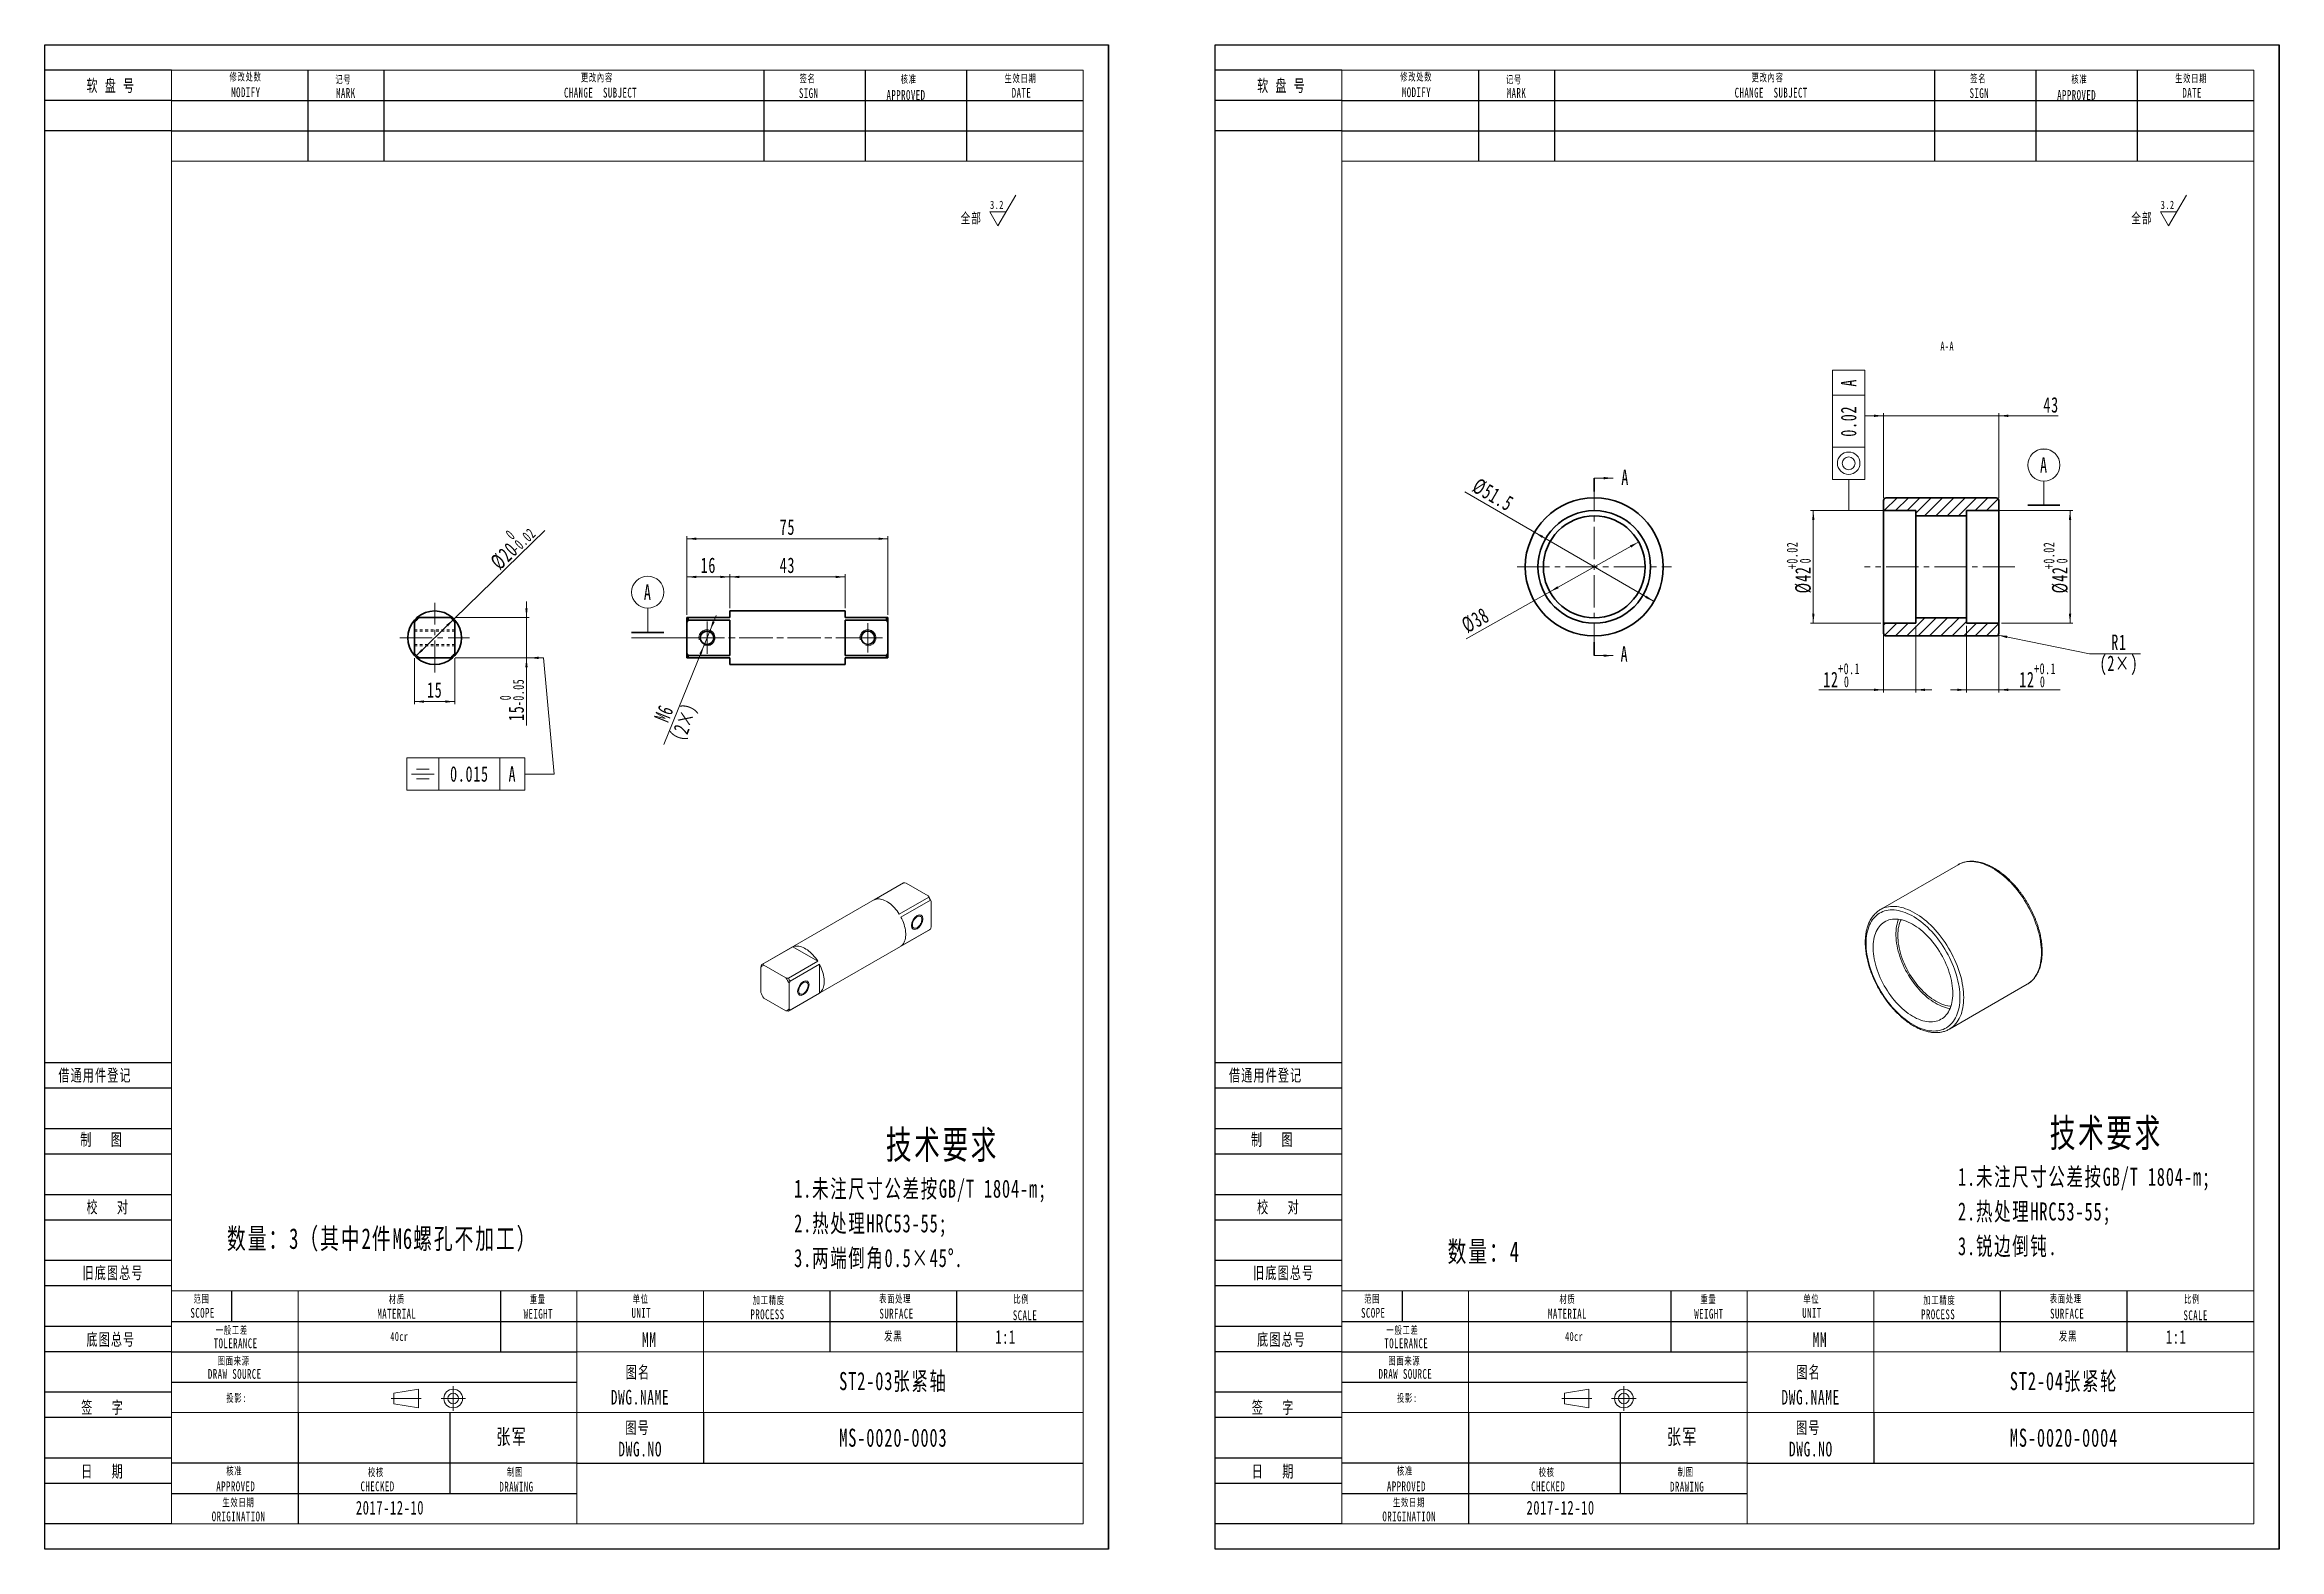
# Model space of a CAD drawing. Header units: millimetres. Extents: x 440 to 2654, y -10 to 563.
# Drawn here: x 440 to 1273, y 0 to 561 of the extents above; entities that cross this region are included whole.
import ezdxf

# ---------------------------------------------------------------- set-up
doc = ezdxf.new("R2010")
doc.units = ezdxf.units.MM
doc.set_wipeout_variables(frame=1)
for name, pattern in [('AD_LTYPE3 0 mm', [16, 11, -1, 1, -1, 1, -1]), ('AD_LTYPE6 0 mm', [12, 1, -1, 1, -1, 1, -1, 1, -1, 1, -1, 1, -1]), ('点画线', [18, 12, -2, 2, -2]), ('虚线', [2, 1, -1])]:
    doc.linetypes.add(name, pattern=pattern)
doc.layers.get('0').update_dxf_attribs({"lineweight": 35})
for name, color, linetype, lineweight in [('ACAD0', 7, 'Continuous', 0), ('ACADA-定位3-标高', 171, 'Continuous', 0), ('ACADA-构件3-柱砼', 9, 'Continuous', 0), ('ACADA-构件8-屋面', 7, 'Continuous', 0), ('EB0', 7, 'Continuous', 35), ('中心线层', 1, '点画线', 18), ('剖面线层', 4, 'Continuous', 18), ('尺寸线层', 3, 'Continuous', 18), ('虚线层', 6, '虚线', 18)]:
    doc.layers.add(name, color=color, linetype=linetype, lineweight=lineweight)
doc.styles.add('标准', font='', dxfattribs={"width": 0.667})
doc.styles.get('标准').set_extended_font_data('宋体')
doc.dimstyles.new('标准', dxfattribs={"dimtxt": 5.779688, "dimasz": 3.5, "dimexe": 1, "dimexo": 1, "dimgap": 1.209086, "dimtad": 1, "dimdsep": 46, "dimtxsty": '标准', "dimblk": '_CAXARROW', "dimcen": 0, "dimdle": 7, "dimazin": 2, "dimtfac": 0.707107, "dimtdec": 3, "dimtmove": 0, "dimatfit": 3, "dimfxl": 0, "dimfrac": 2, "dimtolj": 1, "dimarcsym": 0})

msp = doc.modelspace()

# ---------------------------------------------------------------- texts
at = {"layer": 'ACADA-定位3-标高', "linetype": 'Continuous', "lineweight": 18, "line_spacing_factor": 1.15057, "style": '标准'}
for s, insert, char_height, width, attachment_point in [('\\T1.1;数量：3（其中2件M6螺孔不加工）  ', (507.519, 111.052), 7.71492, 173.4495, 7), ('\\T1.1;数量：4', (962.81, 106.331), 7.7149, 39.68309, 7), ('\\T1.1;ST2-03张紧轴', (756.081, 62.364), 6.74297, 141.73595, 5), ('\\T1.1;ST2-04张紧轮', (1192.729, 62.364), 6.74297, 141.73595, 5), ('\\T1.1;MS-0020-0003', (756.081, 41.576), 6.74297, 141.73595, 5), ('\\T1.1;MS-0020-0004', (1192.729, 41.576), 6.74297, 141.73595, 5), ('\\T1.1;2017-12-10', (555.617, 12.895), 5.09884, 39.173, 7), ('\\T1.1;2017-12-10', (992.265, 12.895), 5.09884, 39.173, 7)]:
    msp.add_mtext(s, dxfattribs=dict(at, insert=insert, char_height=char_height, width=width, attachment_point=attachment_point))
at = {"layer": 'ACADA-定位3-标高', "linetype": 'AD_LTYPE3 0 mm', "lineweight": 0, "char_height": 5.0972, "width": 10.86809, "attachment_point": 7, "line_spacing_factor": 1.15057, "style": '标准'}
for insert in [(794.123, 76.59), (1230.771, 76.59)]:
    msp.add_mtext('\\T1.1;1:1', dxfattribs=dict(at, insert=insert))
at = {"layer": 'ACADA-构件8-屋面', "linetype": 'Continuous', "lineweight": 18, "line_spacing_factor": 1.15057, "style": '标准'}
for s, insert, char_height, width, attachment_point in [('\\T1.1;修改处数', (514.464, 549.114), 2.9127, 20.72747, 5), ('\\T1.1;更改內容', (645.511, 548.856), 2.9127, 39.39579, 5), ('\\T1.1;签名', (724.107, 548.521), 2.9127, 14.51074, 5), ('\\T1.1;核准', (761.835, 548.266), 2.9127, 18.65925, 5), ('\\T1.1;生效日期', (803.514, 548.518), 2.9127, 16.57895, 5), ('\\T1.1;修改处数', (951.112, 549.114), 2.9127, 20.72747, 5), ('\\T1.1;更改內容', (1082.158, 548.856), 2.9127, 39.39579, 5), ('\\T1.1;签名', (1160.754, 548.521), 2.9127, 14.51074, 5), ('\\T1.1;核准', (1198.483, 548.266), 2.9127, 18.65925, 5), ('\\T1.1;生效日期', (1240.161, 548.518), 2.9127, 16.57895, 5), ('\\T1.1;软 盘 号', (455.121, 548.285), 4.55105, 24.99156, 1), ('\\T1.1;MODIFY', (514.567, 543.49), 3.64084, 16.59104, 5), ('\\T1.1;记号', (550.941, 548.116), 2.9127, 14.51074, 5), ('\\T1.1;MARK', (551.85, 543.267), 3.6408, 12.44253, 5), ('\\T1.1;CHANGE  SUBJECT', (646.866, 543.344), 3.64084, 35.25937, 5), ('\\T1.1;SIGN', (724.492, 543.177), 3.6408, 12.44253, 5), ('\\T1.1;APPROVED', (760.801, 542.467), 3.64084, 16.59104, 5), ('\\T1.1;DATE', (803.881, 543.344), 3.6408, 12.44253, 5), ('\\T1.1;软 盘 号', (891.768, 548.285), 4.55105, 24.99156, 1), ('\\T1.1;MODIFY', (951.215, 543.49), 3.64084, 16.59104, 5), ('\\T1.1;记号', (987.588, 548.116), 2.9127, 14.51074, 5), ('\\T1.1;MARK', (988.497, 543.267), 3.6408, 12.44253, 5), ('\\T1.1;CHANGE  SUBJECT', (1083.513, 543.344), 3.64084, 35.25937, 5), ('\\T1.1;SIGN', (1161.139, 543.177), 3.6408, 12.44253, 5), ('\\T1.1;APPROVED', (1197.449, 542.467), 3.64084, 16.59104, 5), ('\\T1.1;DATE', (1240.529, 543.344), 3.6408, 12.44253, 5), ('\\T1.1;借通用件登记', (444.634, 179.11), 4.55105, 42.94074, 1), ('\\T1.1;借通用件登记', (881.282, 179.11), 4.55105, 42.94074, 1), ('\\T1.1;制   图', (452.829, 155.128), 4.55105, 24.99156, 1), ('\\T1.1;制   图', (889.476, 155.128), 4.55105, 24.99156, 1), ('\\T1.1;校   对', (455.121, 129.942), 4.55105, 24.99156, 1), ('\\T1.1;校   对', (891.768, 129.942), 4.55105, 24.99156, 1), ('\\T1.1;旧底图总号', (453.656, 105.419), 4.55105, 71.28793, 1), ('\\T1.1;旧底图总号', (890.303, 105.419), 4.55105, 71.28793, 1), ('\\T1.1;范围', (498.04, 93.271), 2.9127, 9.1903, 5), ('\\T1.1;材质', (570.882, 93.143), 2.9127, 15.00191, 5), ('\\T1.1;重量', (623.462, 93.156), 2.9127, 16.93912, 5), ('\\T1.1;单位', (661.846, 93.24), 2.9127, 13.06471, 5), ('\\T1.1;加工精度', (709.613, 92.758), 2.9127, 18.38439, 5), ('\\T1.1;表面处理', (756.749, 93.309), 2.9127, 18.38439, 5), ('\\T1.1;比例', (803.85, 93.184), 2.9127, 16.69126, 5), ('\\T1.1;范围', (934.687, 93.271), 2.9127, 9.1903, 5), ('\\T1.1;材质', (1007.53, 93.143), 2.9127, 15.00191, 5), ('\\T1.1;重量', (1060.11, 93.156), 2.9127, 16.93912, 5), ('\\T1.1;单位', (1098.493, 93.24), 2.9127, 13.06471, 5), ('\\T1.1;加工精度', (1146.26, 92.758), 2.9127, 18.38439, 5), ('\\T1.1;表面处理', (1193.397, 93.309), 2.9127, 18.38439, 5), ('\\T1.1;比例', (1240.498, 93.184), 2.9127, 16.69126, 5), ('\\T1.1;SCOPE', (498.434, 88.179), 3.64084, 10.49631, 5), ('\\T1.1;一般工差', (509.36, 81.591), 2.9127, 20.32159, 5), ('\\T1.1;MATERIAL', (570.89, 87.895), 3.64084, 15.39209, 5), ('\\T1.1;WEIGHT', (623.638, 87.823), 3.64084, 15.29033, 5), ('\\T1.1;UNIT', (662.068, 88.156), 3.6408, 11.00889, 5), ('\\T1.1;PROCESS', (709.133, 87.631), 3.64084, 14.67599, 5), ('\\T1.1;SURFACE', (757.261, 87.889), 3.64084, 14.57424, 5), ('\\T1.1;SCALE', (805.194, 87.266), 3.64084, 15.13391, 5), ('\\T1.1;SCOPE', (935.082, 88.179), 3.64084, 10.49631, 5), ('\\T1.1;一般工差', (946.008, 81.591), 2.9127, 20.32159, 5), ('\\T1.1;MATERIAL', (1007.538, 87.895), 3.64084, 15.39209, 5), ('\\T1.1;WEIGHT', (1060.285, 87.823), 3.64084, 15.29033, 5), ('\\T1.1;UNIT', (1098.715, 88.156), 3.6408, 11.00889, 5), ('\\T1.1;PROCESS', (1145.781, 87.631), 3.64084, 14.67599, 5), ('\\T1.1;SURFACE', (1193.909, 87.889), 3.64084, 14.57424, 5), ('\\T1.1;SCALE', (1241.842, 87.266), 3.64084, 15.13391, 5), ('\\T1.1;底图总号', (455.121, 80.562), 4.5511, 24.99156, 1), ('\\T1.1;TOLERANCE', (510.746, 76.814), 3.64084, 18.44864, 5), ('\\T1.1;   MM', (660.954, 78.184), 5.46126, 22.34339, 5), ('\\T1.1;底图总号', (891.768, 80.562), 4.5511, 24.99156, 1), ('\\T1.1;TOLERANCE', (947.393, 76.814), 3.64084, 18.44864, 5), ('\\T1.1;   MM', (1097.602, 78.184), 5.46126, 22.34339, 5), ('\\T1.1;图面来源', (510.051, 70.151), 2.9127, 24.196, 5), ('\\T1.1;图名', (660.822, 65.83), 4.5511, 13.78546, 5), ('\\T1.1;图面来源', (946.699, 70.151), 2.9127, 24.196, 5), ('\\T1.1;图名', (1097.469, 65.83), 4.5511, 13.78546, 5), ('\\T1.1;签   字', (453.14, 55.194), 4.55105, 24.99156, 1), ('\\T1.1;投影:', (511.111, 56.283), 2.9127, 108.913, 5), ('\\T1.1;签   字', (889.787, 55.194), 4.55105, 24.99156, 1), ('\\T1.1;投影:', (947.759, 56.283), 2.9127, 108.913, 5), ('\\T1.1;张军', (613.752, 41.665), 5.772, 75.59251, 5), ('\\T1.1;图号', (660.69, 45.122), 4.5511, 22.50287, 5), ('\\T1.1;张军', (1050.399, 41.665), 5.772, 75.59251, 5), ('\\T1.1;图号', (1097.337, 45.122), 4.5511, 22.50287, 5), ('\\T1.1;日   期', (453.14, 31.382), 4.55105, 24.99156, 1), ('\\T1.1;APPROVED', (510.809, 23.463), 3.64084, 17.02023, 5), ('\\T1.1;核准', (510.269, 29.074), 2.9127, 16.93912, 5), ('\\T1.1;CHECKED', (563.706, 23.463), 3.64084, 14.67599, 5), ('\\T1.1;校核', (563.119, 28.576), 2.9127, 15.00191, 5), ('\\T1.1;DRAWING', (615.506, 23.338), 3.64084, 14.1672, 5), ('\\T1.1;制图', (614.993, 28.702), 2.9127, 18.87632, 5), ('\\T1.1;日   期', (889.787, 31.382), 4.55105, 24.99156, 1), ('\\T1.1;APPROVED', (947.456, 23.463), 3.64084, 17.02023, 5), ('\\T1.1;核准', (946.917, 29.074), 2.9127, 16.93912, 5), ('\\T1.1;CHECKED', (1000.353, 23.463), 3.64084, 14.67599, 5), ('\\T1.1;校核', (999.767, 28.576), 2.9127, 15.00191, 5), ('\\T1.1;DRAWING', (1052.154, 23.338), 3.64084, 14.1672, 5), ('\\T1.1;制图', (1051.64, 28.702), 2.9127, 18.87632, 5), ('\\T1.1;生效日期', (511.803, 17.29), 2.9127, 24.196, 5), ('\\T1.1;生效日期', (948.45, 17.29), 2.9127, 24.196, 5), ('\\T1.1;ORIGINATION', (511.839, 12.239), 3.64084, 20.5743, 5), ('\\T1.1;ORIGINATION', (948.486, 12.239), 3.64084, 20.5743, 5)]:
    msp.add_mtext(s, dxfattribs=dict(at, insert=insert, char_height=char_height, width=width, attachment_point=attachment_point))
at = {"layer": '尺寸线层', "linetype": 'Continuous', "lineweight": 18, "line_spacing_factor": 1.15057, "style": '标准'}
for s, insert, char_height, width, attachment_point in [('\\T1.1;A-A', (1146.645, 450.509), 3.3715, 21.86507, 1), ('\\T1.1;技术要求', (1187.418, 160.623), 10.5373, 72.72313, 1), ('\\T1.1;技术要求', (753.293, 156.197), 10.5373, 72.72313, 1), ('\\T1.1;1.未注尺寸公差按GB/T 1804-m;\\P2.热处理HRC53-55;\\P3.锐边倒钝.', (1153.188, 142.335), 6.74297, 128.95196, 1), ('\\T1.1;1.未注尺寸公差按GB/T 1804-m;\\P2.热处理HRC53-55;\\P3.两端倒角0.5×45%%D.', (719.063, 137.908), 6.74297, 128.95196, 1), ('\\T1.1;40cr', (571.825, 79.372), 3.3715, 75.59251, 5), ('\\T1.1;发黑', (756.081, 79.372), 3.3715, 47.24532, 5), ('\\T1.1;40cr', (1010.003, 79.372), 3.3715, 75.59251, 5), ('\\T1.1;发黑', (1194.26, 79.372), 3.3715, 47.24532, 5), ('\\T1.1;DRAW SOURCE', (510.422, 65.389), 3.64084, 47.21285, 5), ('\\T1.1;DRAW SOURCE', (947.069, 65.389), 3.64084, 47.21285, 5), ('\\T1.1;DWG.NAME', (661.591, 56.694), 5.46126, 47.24532, 5), ('\\T1.1;DWG.NAME', (1098.238, 56.694), 5.46126, 47.24532, 5), ('\\T1.1;DWG.NO', (661.689, 37.33), 5.46126, 47.44838, 5), ('\\T1.1;DWG.NO', (1098.337, 37.33), 5.46126, 47.44838, 5)]:
    msp.add_mtext(s, dxfattribs=dict(at, insert=insert, char_height=char_height, width=width, attachment_point=attachment_point))

# ---------------------------------------------------------------- blocks, each defined once
blk = doc.blocks.new('*X3')
at = {"layer": '尺寸线层', "linetype": 'Continuous', "lineweight": 18}
for p, q in [((6.49, -1.41), (13.14, 10.09)), ((3.48, 3.82), (9.51, 3.82)), ((6.49, -1.41), (3.48, 3.82))]:
    blk.add_line(p, q, dxfattribs=at)
at = {"layer": '尺寸线层', "linetype": 'Continuous', "lineweight": 18, "line_spacing_factor": 1.15057, "style": '标准'}
for s, insert, char_height, width, attachment_point in [('\\T1.1;全部', (-3.47, 1.27), 3.853, 17.1639, 5), ('\\T1.1;3.2', (8.68, 6.41), 3.116, 6.8178, 6)]:
    blk.add_mtext(s, dxfattribs=dict(at, insert=insert, char_height=char_height, width=width, attachment_point=attachment_point))
blk = doc.blocks.new('*X8')
at = {"layer": 'EB0', "linetype": 'Continuous', "lineweight": 18}
for points in [[(687.71, 342.78), (688.62, 346.19), (689.43, 345.86)], [(685.46, 337.22), (683.74, 334.14), (684.55, 333.81)]]:
    blk.add_hatch(color=0, dxfattribs=at).paths.add_polyline_path(points, flags=0)
at = {"layer": 'EB0', "color": 0, "linetype": 'Continuous', "lineweight": 18}
blk.add_line((670.46, 300.2), (689.96, 348.34), dxfattribs=at)
at = {"layer": 'EB0', "color": 0, "linetype": 'Continuous', "lineweight": 18, "char_height": 5.78, "attachment_point": 5, "rotation": 67.95365, "line_spacing_factor": 1.15057, "style": '标准'}
for s, insert, width in [('\\T1.1;M6', (670.52, 311.82), 29.2367), ('\\T1.1;（2×）', (678.51, 308.58), 49.7411)]:
    blk.add_mtext(s, dxfattribs=dict(at, insert=insert, width=width))
blk = doc.blocks.new('_CAXARROW')
blk.add_hatch(color=0).paths.add_polyline_path([(0, 0), (-1, 0.125), (-1, -0.125)], flags=0)
blk = doc.blocks.new('*X10')
at = {"color": 0, "char_height": 5.7797, "attachment_point": 1, "rotation": 44.2395, "line_spacing_factor": 1.15057, "style": '标准'}
for s, insert, width in [('\\T1.1;%%C20', (605.26, 369.17), 39.8415), ('\\T1.1;{\\H0.707107x;0}', (611.05, 379.26), 20.9352), ('\\T1.1;{\\H0.707107x;-0.02}', (612.89, 374.23), 20.9352)]:
    blk.add_mtext(s, dxfattribs=dict(at, insert=insert, width=width))
blk = doc.blocks.new('*X9')
at = {"layer": '尺寸线层', "linetype": 'Continuous', "lineweight": 18}
for points in [[(592.18, 347.02), (589.97, 344.27), (589.36, 344.89)], [(577.85, 333.07), (580.66, 335.2), (580.05, 335.82)]]:
    blk.add_hatch(color=0, dxfattribs=at).paths.add_polyline_path(points, flags=0)
at = {"layer": '尺寸线层', "color": 0, "linetype": 'Continuous', "lineweight": 18}
blk.add_line((626.12, 380.07), (577.85, 333.07), dxfattribs=at)
blk.add_blockref('*X10', (0, 0), dxfattribs=at)
blk = doc.blocks.new('*X11')
at = {"layer": '尺寸线层', "linetype": 'Continuous', "lineweight": 18}
for points in [[(577.51, 316.23), (581.01, 316.67), (581.01, 315.8)], [(592.51, 316.23), (589.01, 316.67), (589.01, 315.8)]]:
    blk.add_hatch(color=0, dxfattribs=at).paths.add_polyline_path(points, flags=0)
at = {"layer": '尺寸线层', "color": 0, "linetype": 'Continuous', "lineweight": 18}
for p, q in [((577.51, 332.43), (577.51, 315.23)), ((592.51, 332.43), (592.51, 315.23)), ((577.51, 316.23), (592.51, 316.23))]:
    blk.add_line(p, q, dxfattribs=at)
at = {"layer": '尺寸线层', "color": 0, "linetype": 'Continuous', "lineweight": 18, "insert": (585.01, 320.54), "char_height": 5.78, "width": 8.1213, "attachment_point": 5, "line_spacing_factor": 1.15057, "style": '标准'}
blk.add_mtext('\\T1.1;15', dxfattribs=at)
blk = doc.blocks.new('*X13')
at = {"color": 0, "attachment_point": 1, "rotation": 90, "line_spacing_factor": 1.15057, "style": '标准'}
for s, insert, char_height, width in [('\\T1.1;{\\H0.707107x;0}', (609.32, 316.71), 5.7797, 20.9352), ('\\T1.1;{\\H0.707107x;-0.05}', (614.2, 314.52), 5.7797, 20.9352), ('\\T1.1;15', (612.5, 308.99), 5.78, 32.911)]:
    blk.add_mtext(s, dxfattribs=dict(at, insert=insert, char_height=char_height, width=width))
blk = doc.blocks.new('*X12')
at = {"layer": '尺寸线层', "linetype": 'Continuous', "lineweight": 18}
for points in [[(619.25, 347.54), (619.68, 351.04), (618.81, 351.04)], [(619.25, 332.54), (619.68, 329.04), (618.81, 329.04)]]:
    blk.add_hatch(color=0, dxfattribs=at).paths.add_polyline_path(points, flags=0)
at = {"layer": '尺寸线层', "color": 0, "linetype": 'Continuous', "lineweight": 18}
for p, q in [((619.25, 353.54), (619.25, 307.27)), ((592.63, 347.54), (620.25, 347.54)), ((592.63, 332.54), (620.25, 332.54))]:
    blk.add_line(p, q, dxfattribs=at)
blk.add_blockref('*X13', (0, 0), dxfattribs=at)
blk = doc.blocks.new('*X14')
at = {"layer": '尺寸线层', "linetype": 'Continuous', "lineweight": 18}
for points in [[(679.08, 376.96), (682.58, 377.4), (682.58, 376.53)], [(754.08, 376.96), (750.58, 377.4), (750.58, 376.53)]]:
    blk.add_hatch(color=0, dxfattribs=at).paths.add_polyline_path(points, flags=0)
at = {"layer": '尺寸线层', "color": 0, "linetype": 'Continuous', "lineweight": 18}
for p, q in [((679.08, 348.54), (679.08, 377.96)), ((679.08, 376.96), (754.08, 376.96)), ((754.08, 348.54), (754.08, 377.96))]:
    blk.add_line(p, q, dxfattribs=at)
at = {"layer": '尺寸线层', "color": 0, "linetype": 'Continuous', "lineweight": 18, "insert": (716.58, 381.27), "char_height": 5.78, "width": 8.1213, "attachment_point": 5, "line_spacing_factor": 1.15057, "style": '标准'}
blk.add_mtext('\\T1.1;75', dxfattribs=at)
blk = doc.blocks.new('*X15')
at = {"layer": '尺寸线层', "linetype": 'Continuous', "lineweight": 18}
for points in [[(695.08, 362.74), (698.58, 363.17), (698.58, 362.3)], [(738.08, 362.74), (734.58, 363.17), (734.58, 362.3)]]:
    blk.add_hatch(color=0, dxfattribs=at).paths.add_polyline_path(points, flags=0)
at = {"layer": '尺寸线层', "color": 0, "linetype": 'Continuous', "lineweight": 18}
for p, q in [((695.08, 351.04), (695.08, 363.74)), ((695.08, 362.74), (738.08, 362.74)), ((738.08, 351.04), (738.08, 363.74))]:
    blk.add_line(p, q, dxfattribs=at)
at = {"layer": '尺寸线层', "color": 0, "linetype": 'Continuous', "lineweight": 18, "insert": (716.58, 367.05), "char_height": 5.78, "width": 8.1213, "attachment_point": 5, "line_spacing_factor": 1.15057, "style": '标准'}
blk.add_mtext('\\T1.1;43', dxfattribs=at)
blk = doc.blocks.new('*X16')
at = {"layer": '尺寸线层', "linetype": 'Continuous', "lineweight": 18}
for points in [[(679.08, 362.74), (682.58, 363.17), (682.58, 362.3)], [(695.08, 362.74), (691.58, 363.17), (691.58, 362.3)]]:
    blk.add_hatch(color=0, dxfattribs=at).paths.add_polyline_path(points, flags=0)
at = {"layer": '尺寸线层', "color": 0, "linetype": 'Continuous', "lineweight": 18}
for p, q in [((679.08, 348.54), (679.08, 363.74)), ((679.08, 362.74), (695.08, 362.74)), ((695.08, 351.04), (695.08, 363.74))]:
    blk.add_line(p, q, dxfattribs=at)
at = {"layer": '尺寸线层', "color": 0, "linetype": 'Continuous', "lineweight": 18, "insert": (687.08, 367.05), "char_height": 5.78, "width": 8.1856, "attachment_point": 5, "line_spacing_factor": 1.15057, "style": '标准'}
blk.add_mtext('\\T1.1;16', dxfattribs=at)
blk = doc.blocks.new('*X48')
at = {"layer": '尺寸线层', "color": 0, "linetype": 'Continuous', "lineweight": 18}
for p, q in [((0, 2), (0, 11)), ((16.61, 0), (-6, 0))]:
    blk.add_line(p, q, dxfattribs=at)
at = {"layer": '尺寸线层', "color": 0, "linetype": 'Continuous', "lineweight": 35}
blk.add_line((-6, 2), (6, 2), dxfattribs=at)
at = {"layer": '尺寸线层', "color": 0, "linetype": 'Continuous', "lineweight": 18}
blk.add_circle((0, 17), 6, dxfattribs=at)
at = {"layer": '尺寸线层', "color": 0, "linetype": 'Continuous', "lineweight": 18, "insert": (0, 17), "char_height": 5.78, "width": 3.9514, "attachment_point": 5, "line_spacing_factor": 1.15057, "style": '标准'}
blk.add_mtext('\\T1.1;A', dxfattribs=at)
blk = doc.blocks.new('*X49')
at = {"layer": '尺寸线层', "linetype": 'Continuous', "lineweight": 18}
blk.add_hatch(color=0, dxfattribs=at).paths.add_polyline_path([(0, 0), (3.5, 0.44), (3.5, -0.44)], flags=0)
at = {"layer": '尺寸线层', "color": 0, "linetype": 'Continuous', "lineweight": 18}
for p, q in [((0, 0), (5.33, 0)), ((5.33, 0), (9.28, -43.35)), ((-45.64, -37.35), (-33.64, -37.35)), ((-45.64, -37.35), (-45.64, -49.35)), ((-42.04, -41.55), (-37.24, -41.55)), ((-33.64, -49.35), (-33.64, -37.35)), ((-33.64, -37.35), (-1.59, -37.35)), ((-10.94, -49.35), (-10.94, -37.35)), ((-1.59, -49.35), (-1.59, -37.35)), ((-33.64, -49.35), (-45.64, -49.35)), ((-43.84, -43.35), (-35.44, -43.35)), ((-42.04, -45.15), (-37.24, -45.15)), ((-33.64, -49.35), (-1.59, -49.35)), ((9.28, -43.35), (-1.59, -43.35))]:
    blk.add_line(p, q, dxfattribs=at)
at = {"layer": '尺寸线层', "color": 0, "linetype": 'Continuous', "lineweight": 18, "attachment_point": 5, "line_spacing_factor": 1.15057, "style": '标准'}
for s, insert, char_height, width in [('\\T1.1;0.015', (-22.29, -43.35), 5.7797, 21.6911), ('\\T1.1;A', (-6.26, -43.35), 5.78, 3.9514)]:
    blk.add_mtext(s, dxfattribs=dict(at, insert=insert, char_height=char_height, width=width))
blk = doc.blocks.new('*X4')
at = {"layer": '尺寸线层', "linetype": 'Continuous', "lineweight": 18}
for p, q in [((6.49, -1.41), (13.14, 10.09)), ((3.48, 3.82), (9.51, 3.82)), ((6.49, -1.41), (3.48, 3.82))]:
    blk.add_line(p, q, dxfattribs=at)
at = {"layer": '尺寸线层', "linetype": 'Continuous', "lineweight": 18, "line_spacing_factor": 1.15057, "style": '标准'}
for s, insert, char_height, width, attachment_point in [('\\T1.1;全部', (-3.47, 1.27), 3.853, 17.1639, 5), ('\\T1.1;3.2', (8.68, 6.41), 3.116, 6.8178, 6)]:
    blk.add_mtext(s, dxfattribs=dict(at, insert=insert, char_height=char_height, width=width, attachment_point=attachment_point))
blk = doc.blocks.new('*X17')
at = {"layer": '尺寸线层', "linetype": 'Continuous', "lineweight": 18}
for points in [[(995.26, 379.39), (998.5, 378.01), (998.06, 377.26)], [(1039.81, 353.56), (1037, 355.7), (1036.56, 354.94)]]:
    blk.add_hatch(color=0, dxfattribs=at).paths.add_polyline_path(points, flags=0)
at = {"layer": '尺寸线层', "color": 0, "linetype": 'Continuous', "lineweight": 18}
blk.add_line((969.2, 394.5), (1039.81, 353.56), dxfattribs=at)
at = {"layer": '尺寸线层', "color": 0, "linetype": 'Continuous', "lineweight": 18, "insert": (979.77, 393.35), "char_height": 5.7797, "width": 26.7167, "attachment_point": 5, "rotation": 329.89957, "line_spacing_factor": 1.15057, "style": '标准'}
blk.add_mtext('\\T1.1;%%C51.5', dxfattribs=at)
blk = doc.blocks.new('*X18')
at = {"layer": '尺寸线层', "linetype": 'Continuous', "lineweight": 18}
for points in [[(7, 66.21), (3.5, 66.65), (3.5, 65.77)], [(7, 0), (3.5, 0.44), (3.5, -0.44)]]:
    blk.add_hatch(color=0, dxfattribs=at).paths.add_polyline_path(points, flags=0)
at = {"layer": '尺寸线层', "color": 0, "linetype": 'Continuous', "lineweight": 35}
for p, q in [((0, 66.21), (0, 61.21)), ((0, 5), (0, 0))]:
    blk.add_line(p, q, dxfattribs=at)
at = {"layer": '尺寸线层', "color": 0, "linetype": 'Continuous', "lineweight": 18}
for p, q in [((0, 66.21), (7, 66.21)), ((0, 0), (7, 0))]:
    blk.add_line(p, q, dxfattribs=at)
at = {"layer": '尺寸线层', "color": 0, "linetype": 'Continuous', "lineweight": 18, "char_height": 5.78, "width": 3.9514, "attachment_point": 7, "line_spacing_factor": 1.15057, "style": '标准'}
for insert in [(10.07, 63.62), (9.8, -2.28)]:
    blk.add_mtext('\\T1.1;A', dxfattribs=dict(at, insert=insert))
blk = doc.blocks.new('*X20')
at = {"color": 0, "attachment_point": 1, "line_spacing_factor": 1.15057, "style": '标准'}
for s, insert, char_height, width in [('\\T1.1;12', (1102.93, 327.36), 5.78, 28.6464), ('\\T1.1;{\\H0.707107x;+0.1}', (1108.51, 330.55), 5.7797, 16.6706), ('\\T1.1;{\\H0.707107x;0}', (1110.65, 325.67), 5.7797, 16.6706)]:
    blk.add_mtext(s, dxfattribs=dict(at, insert=insert, char_height=char_height, width=width))
blk = doc.blocks.new('*X19')
at = {"layer": '尺寸线层', "linetype": 'Continuous', "lineweight": 18}
for points in [[(1125.42, 320.62), (1121.92, 320.18), (1121.92, 321.06)], [(1137.42, 320.62), (1140.92, 320.18), (1140.92, 321.06)]]:
    blk.add_hatch(color=0, dxfattribs=at).paths.add_polyline_path(points, flags=0)
at = {"layer": '尺寸线层', "color": 0, "linetype": 'Continuous', "lineweight": 18}
for p, q in [((1125.42, 344.48), (1125.42, 319.62)), ((1137.42, 344.48), (1137.42, 319.62)), ((1143.42, 320.62), (1101.33, 320.62))]:
    blk.add_line(p, q, dxfattribs=at)
blk.add_blockref('*X20', (0, 0), dxfattribs=at)
blk = doc.blocks.new('*X22')
at = {"color": 0, "attachment_point": 1, "line_spacing_factor": 1.15057, "style": '标准'}
for s, insert, char_height, width in [('\\T1.1;12', (1176.02, 327.36), 5.78, 28.6464), ('\\T1.1;{\\H0.707107x;+0.1}', (1181.6, 330.55), 5.7797, 16.6706), ('\\T1.1;{\\H0.707107x;0}', (1183.75, 325.67), 5.7797, 16.6706)]:
    blk.add_mtext(s, dxfattribs=dict(at, insert=insert, char_height=char_height, width=width))
blk = doc.blocks.new('*X21')
at = {"layer": '尺寸线层', "linetype": 'Continuous', "lineweight": 18}
for points in [[(1156.42, 320.62), (1152.92, 320.18), (1152.92, 321.06)], [(1168.42, 320.62), (1171.92, 320.18), (1171.92, 321.06)]]:
    blk.add_hatch(color=0, dxfattribs=at).paths.add_polyline_path(points, flags=0)
at = {"layer": '尺寸线层', "color": 0, "linetype": 'Continuous', "lineweight": 18}
for p, q in [((1156.42, 344.48), (1156.42, 319.62)), ((1168.42, 344.48), (1168.42, 319.62)), ((1191.33, 320.62), (1150.42, 320.62))]:
    blk.add_line(p, q, dxfattribs=at)
blk.add_blockref('*X22', (0, 0), dxfattribs=at)
blk = doc.blocks.new('*X24')
at = {"color": 0, "char_height": 5.7797, "attachment_point": 1, "rotation": 90, "line_spacing_factor": 1.15057, "style": '标准'}
for s, insert, width in [('\\T1.1;{\\H0.707107x;+0.02}', (1089.3, 365.64), 20.9352), ('\\T1.1;{\\H0.707107x;0}', (1094.18, 367.79), 20.9352), ('\\T1.1;%%C42', (1092.48, 356.6), 39.8415)]:
    blk.add_mtext(s, dxfattribs=dict(at, insert=insert, width=width))
blk = doc.blocks.new('*X23')
at = {"layer": '尺寸线层', "linetype": 'Continuous', "lineweight": 18}
for points in [[(1099.23, 387.48), (1098.79, 383.98), (1099.66, 383.98)], [(1099.23, 345.48), (1098.79, 348.98), (1099.66, 348.98)]]:
    blk.add_hatch(color=0, dxfattribs=at).paths.add_polyline_path(points, flags=0)
at = {"layer": '尺寸线层', "color": 0, "linetype": 'Continuous', "lineweight": 18}
for p, q in [((1124.42, 387.48), (1098.23, 387.48)), ((1099.23, 345.48), (1099.23, 387.48)), ((1124.42, 345.48), (1098.23, 345.48))]:
    blk.add_line(p, q, dxfattribs=at)
blk.add_blockref('*X24', (0, 0), dxfattribs=at)
blk = doc.blocks.new('*X26')
at = {"color": 0, "char_height": 5.7797, "attachment_point": 1, "rotation": 90, "line_spacing_factor": 1.15057, "style": '标准'}
for s, insert, width in [('\\T1.1;{\\H0.707107x;+0.02}', (1185.07, 365.64), 20.9352), ('\\T1.1;{\\H0.707107x;0}', (1189.95, 367.79), 20.9352), ('\\T1.1;%%C42', (1188.26, 356.6), 39.8415)]:
    blk.add_mtext(s, dxfattribs=dict(at, insert=insert, width=width))
blk = doc.blocks.new('*X25')
at = {"layer": '尺寸线层', "linetype": 'Continuous', "lineweight": 18}
for points in [[(1195, 387.48), (1194.56, 383.98), (1195.44, 383.98)], [(1195, 345.48), (1194.56, 348.98), (1195.44, 348.98)]]:
    blk.add_hatch(color=0, dxfattribs=at).paths.add_polyline_path(points, flags=0)
at = {"layer": '尺寸线层', "color": 0, "linetype": 'Continuous', "lineweight": 18}
for p, q in [((1169.42, 387.48), (1196, 387.48)), ((1195, 345.48), (1195, 387.48)), ((1169.42, 345.48), (1196, 345.48))]:
    blk.add_line(p, q, dxfattribs=at)
blk.add_blockref('*X26', (0, 0), dxfattribs=at)
blk = doc.blocks.new('*X27')
at = {"layer": '尺寸线层', "color": 0, "linetype": 'Continuous', "lineweight": 18}
for p, q in [((0, 2), (0, 11)), ((-16.82, 0), (6, 0))]:
    blk.add_line(p, q, dxfattribs=at)
at = {"layer": '尺寸线层', "color": 0, "linetype": 'Continuous', "lineweight": 35}
blk.add_line((-6, 2), (6, 2), dxfattribs=at)
at = {"layer": '尺寸线层', "color": 0, "linetype": 'Continuous', "lineweight": 18}
blk.add_circle((0, 17), 6, dxfattribs=at)
at = {"layer": '尺寸线层', "color": 0, "linetype": 'Continuous', "lineweight": 18, "insert": (0, 17), "char_height": 5.78, "width": 3.9514, "attachment_point": 5, "line_spacing_factor": 1.15057, "style": '标准'}
blk.add_mtext('\\T1.1;A', dxfattribs=at)
blk = doc.blocks.new('*X28')
at = {"layer": '尺寸线层', "color": 0, "linetype": 'Continuous', "lineweight": 18}
for p, q in [((-6.99, 52.35), (-18.99, 52.35)), ((-18.99, 23.65), (-18.99, 52.35)), ((-6.99, 23.65), (-6.99, 52.35)), ((-6.99, 43.01), (-18.99, 43.01)), ((-18.99, 11.65), (-18.99, 23.65)), ((-6.99, 23.65), (-18.99, 23.65)), ((-6.99, 23.65), (-6.99, 11.65)), ((-18.99, 11.65), (-6.99, 11.65)), ((-12.99, 0), (-12.99, 11.65)), ((2.56, 0), (-12.99, 0)), ((0, 0), (2.56, 0))]:
    blk.add_line(p, q, dxfattribs=at)
for radius in [4.2, 2.4]:
    blk.add_circle((-12.99, 17.65), radius, dxfattribs=at)
at = {"layer": '尺寸线层', "color": 0, "linetype": 'Continuous', "lineweight": 18, "char_height": 5.78, "attachment_point": 5, "rotation": 90, "line_spacing_factor": 1.15057, "style": '标准'}
for s, insert, width in [('\\T1.1;A', (-12.99, 47.68), 3.9514), ('\\T1.1;0.02', (-12.99, 33.33), 17.1678)]:
    blk.add_mtext(s, dxfattribs=dict(at, insert=insert, width=width))
blk = doc.blocks.new('*X29')
at = {"layer": '尺寸线层', "linetype": 'Continuous', "lineweight": 18}
for points in [[(1034.1, 375.78), (1030.84, 374.45), (1031.26, 373.68)], [(1000.97, 357.18), (1003.8, 359.27), (1004.23, 358.51)]]:
    blk.add_hatch(color=0, dxfattribs=at).paths.add_polyline_path(points, flags=0)
at = {"layer": '尺寸线层', "color": 0, "linetype": 'Continuous', "lineweight": 18}
blk.add_line((969.75, 339.65), (1034.1, 375.78), dxfattribs=at)
at = {"layer": '尺寸线层', "color": 0, "linetype": 'Continuous', "lineweight": 18, "insert": (973.21, 346.54), "char_height": 5.7797, "width": 17.5432, "attachment_point": 5, "rotation": 29.30679, "line_spacing_factor": 1.15057, "style": '标准'}
blk.add_mtext('\\T1.1;%%C38', dxfattribs=at)
blk = doc.blocks.new('*X30')
at = {"layer": '尺寸线层', "linetype": 'Continuous', "lineweight": 18}
blk.add_hatch(color=0, dxfattribs=at).paths.add_polyline_path([(-45.12, 6.97), (-41.6, 6.69), (-41.78, 5.84)], flags=0)
at = {"layer": '尺寸线层', "color": 0, "linetype": 'Continuous', "lineweight": 18}
for p, q in [((-45.12, 6.97), (-11.05, 0)), ((-11.05, 0), (8.05, 0))]:
    blk.add_line(p, q, dxfattribs=at)
at = {"layer": '尺寸线层', "color": 0, "linetype": 'Continuous', "lineweight": 18, "char_height": 5.78, "attachment_point": 5, "line_spacing_factor": 1.15057, "style": '标准'}
for s, insert, width in [('\\T1.1;(2×)', (0, -4.31), 19.9627), ('\\T1.1;R1', (0, 4.31), 7.8001)]:
    blk.add_mtext(s, dxfattribs=dict(at, insert=insert, width=width))
blk = doc.blocks.new('*X50')
at = {"layer": '尺寸线层', "linetype": 'Continuous'}
for points in [[(1125.42, 422.84), (1121.92, 423.27), (1121.92, 422.4)], [(1168.42, 422.84), (1171.92, 423.27), (1171.92, 422.4)]]:
    blk.add_hatch(color=0, dxfattribs=at).paths.add_polyline_path(points, flags=0)
at = {"layer": '尺寸线层', "color": 0, "linetype": 'Continuous'}
for p, q in [((1118.42, 422.84), (1190.54, 422.84)), ((1125.42, 392.23), (1125.42, 423.84)), ((1168.42, 392.23), (1168.42, 423.84))]:
    blk.add_line(p, q, dxfattribs=at)
at = {"layer": '尺寸线层', "color": 0, "insert": (1187.93, 426.89), "char_height": 5.78, "width": 11.5594, "attachment_point": 5, "line_spacing_factor": 1.15057, "style": '标准'}
blk.add_mtext('\\T1.1;43', dxfattribs=at)

# ---------------------------------------------------------------- dimensions: what is measured, and where the dimension line sits
at = {"layer": '尺寸线层'}
for p1, p2, override, picture, middle in [((1039.811, 353.563), (995.256, 379.391), {"dimpost": '%%C<>', "dimsah": 1, "dimtmove": 2, "dimtfill": 1, "dimtzin": 8}, '*X17', (977.608, 389.622)), ((577.848, 333.067), (592.177, 347.02), {"dimpost": '%%C<>', "dimsah": 1, "dimtol": 1, "dimtp": 0, "dimtm": 0.02, "dimtmove": 2, "dimtfill": 1, "dimtzin": 8}, '*X9', (617.038, 371.23)), ((1034.102, 375.778), (1000.965, 357.177), {"dimpost": '%%C<>', "dimsah": 1, "dimtmove": 2, "dimtfill": 1, "dimtzin": 8}, '*X29', (975.316, 342.779))]:
    dim = msp.add_diameter_dim_2p(p1=p1, p2=p2, dimstyle='标准', override=override, dxfattribs=at)
    dim.commit()
    dim.dimension.update_dxf_attribs({"geometry": picture, "text_midpoint": middle, "dimtype": 163})
for base, p1, p2, picture, middle in [((1099.226, 387.477), (1125.418, 345.477), (1125.418, 387.477), '*X23', (1099.226, 366.477)), ((1194.998, 387.477), (1168.418, 345.477), (1168.418, 387.477), '*X25', (1194.998, 366.477))]:
    dim = msp.add_linear_dim(base=base, p1=p1, p2=p2, angle=90, text='\\A1;%%C42{\\H0.707107x;\\S+0.02^  0;}', dimstyle='标准', override={"dimsah": 1, "dimtol": 1, "dimtp": 0.02, "dimtm": 0, "dimtfill": 1}, dxfattribs=at)
    dim.commit()
    dim.dimension.update_dxf_attribs({"geometry": picture, "text_midpoint": middle})
for base, p1, p2, override, picture, middle in [((754.082, 376.964), (679.082, 347.544), (754.082, 347.544), {"dimsah": 1, "dimtfill": 1, "dimtzin": 8}, '*X14', (716.582, 376.964)), ((695.082, 362.737), (679.082, 347.544), (695.082, 350.044), {"dimsah": 1, "dimtfill": 1, "dimtzin": 8}, '*X16', (687.082, 362.737)), ((738.082, 362.737), (695.082, 350.044), (738.082, 350.044), {"dimsah": 1, "dimtfill": 1, "dimtzin": 8}, '*X15', (716.582, 362.737)), ((1125.418, 320.621), (1137.418, 345.477), (1125.418, 345.477), {"dimsah": 1, "dimtol": 1, "dimtp": 0.1, "dimtm": 0, "dimtfill": 1, "dimtzin": 8}, '*X19', (1109.782, 320.621)), ((1156.418, 320.621), (1168.418, 345.477), (1156.418, 345.477), {"dimsah": 1, "dimtol": 1, "dimtp": 0.1, "dimtm": 0, "dimtfill": 1, "dimtzin": 8}, '*X21', (1182.873, 320.621)), ((592.512, 316.234), (577.512, 333.43), (592.512, 333.43), {"dimsah": 1, "dimtfill": 1, "dimtzin": 8}, '*X11', (585.012, 316.234))]:
    dim = msp.add_linear_dim(base=base, p1=p1, p2=p2, dimstyle='标准', override=override, dxfattribs=at)
    dim.commit()
    dim.dimension.update_dxf_attribs({"geometry": picture, "text_midpoint": middle})
dim = msp.add_linear_dim(base=(619.246, 332.544), p1=(591.627, 347.544), p2=(591.627, 332.544), angle=90, dimstyle='标准', override={"dimsah": 1, "dimtol": 1, "dimtp": 0, "dimtm": 0.05, "dimtfill": 1, "dimtzin": 8}, dxfattribs=at)
dim.commit()
dim.dimension.update_dxf_attribs({"geometry": '*X12', "text_midpoint": (619.246, 316.908)})
dim = msp.add_diameter_dim_2p(p1=(687.708, 342.777), p2=(685.456, 337.216), text='M6\\X（2×）', dimstyle='标准', override={"dimpost": '%%C<>', "dimsah": 1, "dimtmove": 2, "dimtfill": 1}, dxfattribs=at)
dim.commit()
dim.dimension.update_dxf_attribs({"geometry": '*X8', "text_midpoint": (674.516, 310.202), "dimtype": 163})

# ---------------------------------------------------------------- hatches: boundary and pattern name
at = {"layer": '剖面线层', "linetype": 'Continuous', "lineweight": 18}
h = msp.add_hatch(dxfattribs=at)
h.set_pattern_fill('无图案', color=256, style=0, pattern_type=0)
h.set_pattern_definition([(45, (0, 0), (-2.12132, 2.12132), [])])
edge = h.paths.add_edge_path(flags=0)
edge.add_arc((1126.418, 341.727), 1, 180, 270)
edge.add_line((1167.418, 340.727), (1126.418, 340.727))
edge.add_arc((1167.418, 341.727), 1, 270, 360)
edge.add_line((1168.418, 345.477), (1168.418, 341.727))
edge.add_line((1156.418, 345.477), (1168.418, 345.477))
edge.add_line((1156.418, 347.477), (1156.418, 345.477))
edge.add_line((1137.418, 347.477), (1156.418, 347.477))
edge.add_line((1137.418, 345.477), (1137.418, 347.477))
edge.add_line((1125.418, 345.477), (1137.418, 345.477))
edge.add_line((1125.418, 341.727), (1125.418, 345.477))
edge = h.paths.add_edge_path(flags=0)
edge.add_line((1137.418, 387.477), (1125.418, 387.477))
edge.add_line((1137.418, 385.477), (1137.418, 387.477))
edge.add_line((1156.418, 385.477), (1137.418, 385.477))
edge.add_line((1156.418, 387.477), (1156.418, 385.477))
edge.add_line((1168.418, 387.477), (1156.418, 387.477))
edge.add_line((1168.418, 391.227), (1168.418, 387.477))
edge.add_arc((1167.418, 391.227), 1, 0, 90)
edge.add_line((1126.418, 392.227), (1167.418, 392.227))
edge.add_arc((1126.418, 391.227), 1, 90, 180)
edge.add_line((1125.418, 387.477), (1125.418, 391.227))

# ---------------------------------------------------------------- linework, layer by layer
at = {"layer": 'ACAD0', "linetype": 'Continuous', "lineweight": 0}
for p, q in [((486.783, 9.449), (486.783, 551.825)), ((486.783, 551.825), (826.949, 551.825)), ((826.949, 551.825), (826.949, 9.449)), ((923.431, 9.449), (923.431, 551.825)), ((923.431, 551.825), (1263.597, 551.825)), ((1263.597, 551.825), (1263.597, 9.449)), ((486.783, 517.809), (826.949, 517.809)), ((923.431, 517.809), (1263.597, 517.809)), ((486.783, 96.38), (826.949, 96.38)), ((534.028, 51.025), (534.028, 96.38)), ((637.968, 9.449), (637.968, 96.38)), ((685.213, 51.025), (685.213, 96.38)), ((923.431, 96.38), (1263.597, 96.38)), ((970.676, 51.025), (970.676, 96.38)), ((1074.616, 9.449), (1074.616, 96.38)), ((1121.861, 51.025), (1121.861, 96.38)), ((637.968, 73.703), (826.949, 73.703)), ((1074.616, 73.703), (1263.597, 73.703)), ((486.783, 51.025), (826.949, 51.025)), ((923.431, 51.025), (1263.597, 51.025)), ((486.783, 9.449), (826.949, 9.449)), ((923.431, 9.449), (1263.597, 9.449))]:
    msp.add_line(p, q, dxfattribs=at)
at = {"layer": 'ACAD0', "color": 7, "linetype": 'AD_LTYPE6 0 mm', "lineweight": 0}
for p, q in [((577.512, 342.996), (577.512, 336.996)), ((577.512, 342.891), (577.512, 336.891))]:
    msp.add_line(p, q, dxfattribs=at)
at = {"layer": 'ACAD0', "color": 7, "linetype": 'Continuous', "lineweight": 15}
for p, q in [((695.082, 350.044), (695.082, 347.544)), ((1153.232, 255.375), (1124.24, 238.638)), ((759.591, 248.466), (707.265, 218.259)), ((748.953, 242.302), (759.913, 248.63)), ((758.307, 236.902), (769.268, 243.229)), ((758.934, 235.818), (769.894, 242.145)), ((760.821, 248.514), (769.067, 243.753)), ((770.247, 241.709), (770.247, 232.187)), ((1124.206, 238.618), (1124.24, 238.638)), ((717.264, 200.938), (769.59, 231.145)), ((758.934, 225.016), (769.894, 231.343)), ((706.608, 207.695), (706.608, 217.217)), ((718.548, 224.75), (707.588, 218.422)), ((707.788, 217.899), (716.034, 213.138)), ((727.902, 219.35), (716.942, 213.022)), ((728.528, 218.265), (717.568, 211.938)), ((718.548, 224.75), (727.902, 219.35)), ((728.528, 218.265), (728.528, 207.463)), ((717.214, 211.094), (717.214, 201.572)), ((1149.988, 194.037), (1178.98, 210.773)), ((1178.965, 210.764), (1178.98, 210.773)), ((716.034, 200.89), (707.788, 205.65)), ((728.528, 207.463), (717.568, 201.136))]:
    msp.add_line(p, q, dxfattribs=at)
at = {"layer": 'ACAD0', "color": 8, "linetype": 'Continuous', "lineweight": 15}
for points in [[(1184.314, 222.563), (1184.293, 223.575), (1184.231, 224.609), (1184.128, 225.662), (1183.985, 226.732), (1183.801, 227.816), (1183.576, 228.912), (1183.312, 230.018), (1183.01, 231.13), (1182.668, 232.247), (1182.29, 233.366), (1181.874, 234.484), (1181.423, 235.599), (1180.938, 236.708), (1180.418, 237.809), (1179.867, 238.899), (1179.284, 239.976), (1178.671, 241.037), (1178.03, 242.081), (1177.361, 243.104), (1176.667, 244.104), (1175.95, 245.079), (1175.21, 246.027), (1174.449, 246.946), (1173.67, 247.833), (1172.873, 248.687), (1172.061, 249.505), (1171.236, 250.287), (1170.399, 251.029), (1169.552, 251.731), (1168.697, 252.39), (1167.837, 253.005), (1166.972, 253.576), (1166.106, 254.1), (1165.239, 254.576), (1164.375, 255.004), (1163.515, 255.382), (1162.66, 255.709), (1161.813, 255.985), (1160.976, 256.209), (1160.151, 256.381), (1159.339, 256.5), (1158.542, 256.566), (1157.762, 256.579), (1157.002, 256.538), (1156.262, 256.445), (1155.544, 256.298), (1154.85, 256.099), (1154.182, 255.848), (1153.541, 255.545), (1153.232, 255.375)], [(1124.24, 238.638), (1124.549, 238.808), (1125.191, 239.111), (1125.859, 239.363), (1126.553, 239.562), (1127.27, 239.708), (1128.01, 239.802), (1128.771, 239.843), (1129.551, 239.83), (1130.347, 239.764), (1131.159, 239.645), (1131.985, 239.473), (1132.822, 239.249), (1133.669, 238.973), (1134.523, 238.645), (1135.384, 238.267), (1136.248, 237.84), (1137.114, 237.363), (1137.981, 236.839), (1138.845, 236.269), (1139.706, 235.653), (1140.56, 234.994), (1141.407, 234.293), (1142.244, 233.55), (1143.07, 232.769), (1143.882, 231.951), (1144.678, 231.097), (1145.458, 230.21), (1146.218, 229.291), (1146.958, 228.343), (1147.676, 227.368), (1148.37, 226.367), (1149.038, 225.344), (1149.679, 224.301), (1150.292, 223.24), (1150.875, 222.163), (1151.427, 221.072), (1151.946, 219.972), (1152.432, 218.862), (1152.883, 217.747), (1153.298, 216.629), (1153.677, 215.511), (1154.018, 214.394), (1154.321, 213.281), (1154.585, 212.176), (1154.809, 211.08), (1154.993, 209.995), (1155.137, 208.926), (1155.24, 207.872), (1155.302, 206.839), (1155.322, 205.826)], [(1178.98, 210.773), (1179.284, 210.957), (1179.867, 211.361), (1180.418, 211.814), (1180.938, 212.315), (1181.423, 212.864), (1181.874, 213.458), (1182.29, 214.096), (1182.668, 214.778), (1183.01, 215.501), (1183.312, 216.264), (1183.576, 217.065), (1183.801, 217.902), (1183.985, 218.773), (1184.128, 219.677), (1184.231, 220.612), (1184.293, 221.574), (1184.314, 222.563)], [(1155.322, 205.826), (1155.302, 204.838), (1155.24, 203.875), (1155.137, 202.941), (1154.993, 202.037), (1154.809, 201.165), (1154.585, 200.328), (1154.321, 199.527), (1154.018, 198.765), (1153.677, 198.042), (1153.298, 197.36), (1152.883, 196.722), (1152.432, 196.127), (1151.946, 195.579), (1151.427, 195.078), (1150.875, 194.625), (1150.292, 194.221), (1149.992, 194.039)]]:
    msp.add_lwpolyline(points, dxfattribs=at)
at = {"layer": 'ACAD0', "color": 7, "linetype": 'Continuous', "lineweight": 15}
for points in [[(758.307, 236.902), (757.891, 237.536), (757.45, 238.145), (756.986, 238.728), (756.504, 239.281), (756.004, 239.8), (755.491, 240.282), (754.967, 240.725), (754.436, 241.126), (753.899, 241.483), (753.362, 241.793), (752.825, 242.055), (752.294, 242.268), (751.77, 242.43), (751.257, 242.54), (750.757, 242.598), (750.275, 242.603), (749.811, 242.555), (749.37, 242.455), (748.953, 242.302)], [(758.934, 225.016), (759.274, 225.301), (759.581, 225.633), (759.854, 226.01), (760.091, 226.431), (760.291, 226.892), (760.452, 227.391), (760.574, 227.926), (760.655, 228.493), (760.696, 229.089), (760.696, 229.71), (760.655, 230.353), (760.574, 231.014), (760.452, 231.689), (760.291, 232.374), (760.091, 233.066), (759.854, 233.761), (759.581, 234.453), (759.274, 235.14), (758.934, 235.818)], [(766.712, 234.95), (766.692, 235.243), (766.633, 235.506), (766.537, 235.734), (766.405, 235.922), (766.24, 236.066), (766.046, 236.162), (765.828, 236.207), (765.59, 236.202), (765.337, 236.147), (765.076, 236.041), (764.812, 235.889), (764.551, 235.692), (764.298, 235.457), (764.06, 235.187), (763.842, 234.889), (763.648, 234.57), (763.484, 234.236), (763.351, 233.896), (763.255, 233.556), (763.196, 233.224), (763.176, 232.909), (763.196, 232.616), (763.255, 232.352), (763.351, 232.124), (763.484, 231.936), (763.648, 231.793), (763.842, 231.697), (764.06, 231.651), (764.298, 231.656), (764.551, 231.712), (764.812, 231.817), (765.076, 231.97), (765.337, 232.166), (765.59, 232.402), (765.828, 232.672), (766.046, 232.97), (766.24, 233.289), (766.405, 233.623), (766.537, 233.963), (766.633, 234.303), (766.692, 234.634), (766.712, 234.95)], [(1153.908, 205.826), (1153.888, 206.814), (1153.827, 207.824), (1153.725, 208.852), (1153.582, 209.897), (1153.4, 210.956), (1153.177, 212.027), (1152.916, 213.107), (1152.616, 214.193), (1152.278, 215.283), (1151.904, 216.375), (1151.493, 217.466), (1151.046, 218.553), (1150.566, 219.635), (1150.052, 220.707), (1149.507, 221.768), (1148.931, 222.816), (1148.326, 223.848), (1147.693, 224.861), (1147.033, 225.853), (1146.349, 226.822), (1145.642, 227.766), (1144.912, 228.682), (1144.164, 229.568), (1143.397, 230.422), (1142.613, 231.243), (1141.815, 232.028), (1141.005, 232.775), (1140.184, 233.482), (1139.354, 234.149), (1138.517, 234.774), (1137.675, 235.354), (1136.83, 235.889), (1135.984, 236.377), (1135.14, 236.817), (1134.298, 237.209), (1133.461, 237.551), (1132.631, 237.843), (1131.81, 238.083), (1130.999, 238.272), (1130.201, 238.408), (1129.418, 238.492), (1128.651, 238.523), (1127.902, 238.502), (1127.173, 238.427), (1126.466, 238.3), (1125.781, 238.121), (1125.122, 237.891), (1124.489, 237.608), (1123.884, 237.275), (1123.308, 236.893), (1122.762, 236.461), (1122.249, 235.982), (1121.768, 235.455), (1121.322, 234.883), (1120.911, 234.267), (1120.536, 233.608), (1120.198, 232.907), (1119.899, 232.167), (1119.637, 231.389), (1119.415, 230.575), (1119.232, 229.727), (1119.09, 228.846), (1118.988, 227.936), (1118.927, 226.997), (1118.906, 226.032), (1118.927, 225.044), (1118.988, 224.035), (1119.09, 223.006), (1119.232, 221.961), (1119.415, 220.902), (1119.637, 219.832), (1119.899, 218.752), (1120.198, 217.666), (1120.536, 216.575), (1120.911, 215.483), (1121.322, 214.392), (1121.768, 213.305), (1122.249, 212.224), (1122.762, 211.152), (1123.308, 210.09), (1123.884, 209.043), (1124.489, 208.011), (1125.122, 206.998), (1125.781, 206.006), (1126.466, 205.036), (1127.173, 204.093), (1127.902, 203.177), (1128.651, 202.291), (1129.418, 201.436), (1130.201, 200.616), (1130.999, 199.831), (1131.81, 199.084), (1132.631, 198.376), (1133.461, 197.709), (1134.298, 197.085), (1135.14, 196.505), (1135.984, 195.97), (1136.83, 195.482), (1137.675, 195.041), (1138.517, 194.649), (1139.354, 194.307), (1140.184, 194.016), (1141.005, 193.776), (1141.815, 193.587), (1142.613, 193.451), (1143.397, 193.367), (1144.164, 193.335), (1144.912, 193.357), (1145.642, 193.431), (1146.349, 193.558), (1147.033, 193.737), (1147.693, 193.968), (1148.326, 194.25), (1148.931, 194.583), (1149.507, 194.966), (1150.052, 195.397), (1150.566, 195.877), (1151.046, 196.403), (1151.493, 196.975), (1151.904, 197.592), (1152.278, 198.251), (1152.616, 198.951), (1152.916, 199.691), (1153.177, 200.469), (1153.4, 201.283), (1153.582, 202.132), (1153.725, 203.012), (1153.827, 203.923), (1153.888, 204.862), (1153.908, 205.826)], [(1151.257, 207.357), (1151.236, 208.274), (1151.174, 209.212), (1151.071, 210.169), (1150.927, 211.142), (1150.742, 212.128), (1150.518, 213.125), (1150.254, 214.13), (1149.951, 215.14), (1149.611, 216.152), (1149.234, 217.163), (1148.822, 218.171), (1148.374, 219.173), (1147.894, 220.166), (1147.381, 221.146), (1146.838, 222.113), (1146.265, 223.062), (1145.666, 223.991), (1145.04, 224.898), (1144.39, 225.779), (1143.719, 226.634), (1143.026, 227.458), (1142.315, 228.25), (1141.588, 229.008), (1140.847, 229.73), (1140.093, 230.413), (1139.328, 231.055), (1138.556, 231.656), (1137.777, 232.213), (1136.995, 232.724), (1136.211, 233.188), (1135.428, 233.605), (1134.647, 233.972), (1133.872, 234.289), (1133.103, 234.554), (1132.344, 234.768), (1131.596, 234.929), (1130.861, 235.037), (1130.142, 235.092), (1129.44, 235.094), (1128.758, 235.042), (1128.097, 234.937), (1127.459, 234.779), (1126.846, 234.569), (1126.259, 234.306), (1125.702, 233.992), (1125.173, 233.628), (1124.677, 233.215), (1124.212, 232.753), (1123.782, 232.245), (1123.387, 231.691), (1123.029, 231.093), (1122.707, 230.452), (1122.424, 229.772), (1122.18, 229.053), (1121.975, 228.297), (1121.811, 227.506), (1121.687, 226.684), (1121.605, 225.831), (1121.563, 224.951), (1121.563, 224.046), (1121.605, 223.118), (1121.687, 222.17), (1121.811, 221.205), (1121.975, 220.225), (1122.18, 219.233), (1122.424, 218.232), (1122.707, 217.224), (1123.029, 216.213), (1123.387, 215.201), (1123.782, 214.191), (1124.212, 213.186), (1124.677, 212.188), (1125.173, 211.201), (1125.702, 210.227), (1126.259, 209.269), (1126.846, 208.33), (1127.459, 207.411), (1128.097, 206.517), (1128.758, 205.649), (1129.44, 204.809), (1130.142, 204), (1130.861, 203.225), (1131.596, 202.485), (1132.344, 201.782), (1133.103, 201.119), (1133.872, 200.498), (1134.647, 199.919), (1135.428, 199.385), (1136.211, 198.897), (1136.995, 198.456), (1137.777, 198.064), (1138.556, 197.722), (1139.328, 197.431), (1140.093, 197.191), (1140.847, 197.003), (1141.588, 196.869), (1142.315, 196.787), (1143.026, 196.759), (1143.719, 196.784), (1144.39, 196.862), (1145.04, 196.994), (1145.666, 197.178), (1146.265, 197.415), (1146.838, 197.703), (1147.381, 198.042), (1147.894, 198.431), (1148.374, 198.869), (1148.822, 199.354), (1149.234, 199.885), (1149.611, 200.462), (1149.951, 201.081), (1150.254, 201.742), (1150.518, 202.442), (1150.742, 203.179), (1150.927, 203.953), (1151.071, 204.76), (1151.174, 205.597), (1151.236, 206.464), (1151.257, 207.357)], [(1131.046, 235.015), (1130.909, 234.67), (1130.665, 233.951), (1130.461, 233.195), (1130.296, 232.405), (1130.173, 231.582), (1130.09, 230.73), (1130.049, 229.85), (1130.049, 228.944), (1130.09, 228.016), (1130.173, 227.069), (1130.296, 226.103), (1130.461, 225.123), (1130.665, 224.131), (1130.909, 223.13), (1131.193, 222.122), (1131.514, 221.111), (1131.873, 220.099), (1132.268, 219.089), (1132.698, 218.084), (1133.162, 217.086), (1133.659, 216.099), (1134.187, 215.125), (1134.745, 214.167), (1135.331, 213.228), (1135.944, 212.31), (1136.582, 211.415), (1137.243, 210.547), (1137.925, 209.707), (1138.627, 208.899), (1139.346, 208.123), (1140.081, 207.383), (1140.829, 206.681), (1141.588, 206.018), (1142.357, 205.396), (1143.133, 204.817), (1143.913, 204.283), (1144.697, 203.795), (1145.48, 203.354), (1146.263, 202.963), (1147.041, 202.62), (1147.814, 202.329), (1148.578, 202.089), (1149.332, 201.902), (1150.074, 201.767), (1150.254, 201.742)], [(1131.94, 234.861), (1131.755, 234.457), (1131.491, 233.779), (1131.266, 233.063), (1131.081, 232.312), (1130.937, 231.526), (1130.833, 230.71), (1130.771, 229.864), (1130.75, 228.992), (1130.771, 228.096), (1130.833, 227.178), (1130.937, 226.242), (1131.081, 225.29), (1131.266, 224.325), (1131.491, 223.35), (1131.755, 222.367), (1132.058, 221.38), (1132.398, 220.391), (1132.775, 219.404), (1133.187, 218.42), (1133.634, 217.444), (1134.114, 216.478), (1134.625, 215.524), (1135.167, 214.586), (1135.737, 213.666), (1136.334, 212.768), (1136.956, 211.892), (1137.602, 211.044), (1138.268, 210.223), (1138.954, 209.434), (1139.658, 208.679), (1140.377, 207.959), (1141.109, 207.276), (1141.852, 206.634), (1142.605, 206.033), (1143.364, 205.475), (1144.127, 204.963), (1144.893, 204.497), (1145.658, 204.079), (1146.422, 203.71), (1147.181, 203.391), (1147.933, 203.124), (1148.676, 202.908), (1149.408, 202.745), (1150.127, 202.635), (1150.568, 202.593)], [(727.902, 219.35), (727.485, 219.983), (727.044, 220.593), (726.581, 221.175), (726.098, 221.728), (725.599, 222.247), (725.085, 222.729), (724.562, 223.172), (724.03, 223.573), (723.494, 223.93), (722.956, 224.24), (722.42, 224.503), (721.888, 224.715), (721.364, 224.877), (720.851, 224.987), (720.352, 225.045), (719.869, 225.05), (719.406, 225.002), (718.964, 224.902), (718.548, 224.75)], [(728.528, 207.463), (728.868, 207.748), (729.176, 208.08), (729.449, 208.457), (729.686, 208.878), (729.886, 209.339), (730.047, 209.839), (730.168, 210.373), (730.25, 210.94), (730.291, 211.536), (730.291, 212.157), (730.25, 212.8), (730.168, 213.461), (730.047, 214.136), (729.886, 214.821), (729.686, 215.513), (729.449, 216.208), (729.176, 216.9), (728.868, 217.587), (728.528, 218.265)], [(724.285, 210.372), (724.266, 210.665), (724.207, 210.928), (724.11, 211.157), (723.978, 211.345), (723.814, 211.488), (723.62, 211.584), (723.402, 211.63), (723.164, 211.624), (722.911, 211.569), (722.65, 211.463), (722.386, 211.311), (722.124, 211.114), (721.872, 210.879), (721.634, 210.609), (721.416, 210.311), (721.222, 209.992), (721.057, 209.658), (720.925, 209.318), (720.828, 208.978), (720.77, 208.647), (720.75, 208.331), (720.77, 208.038), (720.828, 207.775), (720.925, 207.546), (721.057, 207.358), (721.222, 207.215), (721.416, 207.119), (721.634, 207.073), (721.872, 207.078), (722.124, 207.134), (722.386, 207.239), (722.65, 207.392), (722.911, 207.588), (723.164, 207.824), (723.402, 208.094), (723.62, 208.392), (723.814, 208.711), (723.978, 209.045), (724.11, 209.385), (724.207, 209.725), (724.266, 210.056), (724.285, 210.372)]]:
    msp.add_lwpolyline(points, dxfattribs=at)
at = {"layer": 'ACAD0', "color": 7, "linetype": 'Continuous', "lineweight": 0}
for points in [[(767.065, 235.154), (766.904, 234.123), (766.444, 233.063), (765.756, 232.135), (764.944, 231.48), (764.132, 231.198), (763.444, 231.331), (762.984, 231.861), (762.823, 232.705), (762.984, 233.735), (763.444, 234.796), (764.132, 235.724), (764.944, 236.379), (765.756, 236.661), (766.444, 236.527), (766.904, 235.998), (767.065, 235.154)], [(724.639, 210.576), (724.478, 209.545), (724.018, 208.485), (723.33, 207.557), (722.518, 206.902), (721.706, 206.62), (721.018, 206.753), (720.558, 207.283), (720.396, 208.127), (720.558, 209.157), (721.018, 210.218), (721.706, 211.146), (722.518, 211.801), (723.33, 212.083), (724.018, 211.949), (724.478, 211.42), (724.639, 210.576)]]:
    msp.add_lwpolyline(points, dxfattribs=at)
at = {"layer": 'ACAD0', "color": 7, "linetype": 'Continuous', "lineweight": 15}
msp.add_circle((746.582, 340.091), 2.5, dxfattribs=at)
at = {"layer": 'ACAD0', "color": 7, "linetype": 'Continuous', "lineweight": 0}
for centre in [(686.582, 340.046), (746.582, 340.041)]:
    msp.add_arc(centre, 3, 255, 195, dxfattribs=at)
at = {"layer": 'ACAD0', "color": 7, "linetype": 'Continuous', "lineweight": 15}
for centre, radius, start, end in [((761.263, 245.569), 3.345, 113.79583, 119.992526), ((755.488, 234.551), 16.404, 25.874267, 34.125733), ((754.603, 234.04), 17.306, 27.926304, 32.073697), ((767.918, 234.042), 3.345, 300.001514, 306.215474), ((708.759, 214.854), 3.196, 107.692964, 132.317787), ((708.936, 215.365), 3.341, 113.793084, 126.217668), ((702.455, 203.935), 16.404, 25.874267, 34.125733), ((702.277, 203.833), 17.306, 27.926304, 32.073697), ((721.367, 214.853), 16.404, 205.874267, 214.125733), ((715.063, 203.934), 3.196, 287.692964, 312.317787), ((715.594, 203.832), 3.341, 293.793084, 306.217668)]:
    msp.add_arc(centre, radius, start, end, dxfattribs=at)
for points, knots in [([(1184.607, 222.971), (1184.606, 223.141), (1184.603, 223.633), (1184.568, 224.461), (1184.492, 225.46), (1184.377, 226.474), (1184.226, 227.501), (1184.038, 228.538), (1183.813, 229.584), (1183.553, 230.637), (1183.258, 231.694), (1182.928, 232.754), (1182.565, 233.814), (1182.168, 234.872), (1181.74, 235.927), (1181.28, 236.976), (1180.79, 238.017), (1180.27, 239.048), (1179.722, 240.067), (1179.147, 241.072), (1178.547, 242.061), (1177.921, 243.032), (1177.271, 243.983), (1176.599, 244.913), (1175.906, 245.819), (1175.194, 246.699), (1174.463, 247.552), (1173.715, 248.377), (1172.952, 249.17), (1172.174, 249.932), (1171.384, 250.66), (1170.583, 251.352), (1169.772, 252.008), (1168.953, 252.626), (1168.128, 253.204), (1167.298, 253.742), (1166.464, 254.238), (1165.628, 254.691), (1164.793, 255.099), (1163.958, 255.463), (1163.127, 255.78), (1162.301, 256.051), (1161.482, 256.273), (1160.671, 256.448), (1159.871, 256.573), (1159.084, 256.649), (1158.31, 256.676), (1157.553, 256.654), (1156.814, 256.582), (1156.095, 256.461), (1155.398, 256.293), (1154.723, 256.077), (1154.074, 255.812), (1153.567, 255.571), (1153.287, 255.401), (1153.205, 255.352)], [0, 0, 0, 0, 0.5274473, 1.5254479, 2.5231629, 3.5205618, 4.5175842, 5.5141971, 6.5103894, 7.5061659, 8.5015438, 9.4965492, 10.4912147, 11.4855777, 12.4796787, 13.4735604, 14.4672673, 15.4608445, 16.4543383, 17.4477949, 18.4412611, 19.4347707, 20.4283683, 21.4221012, 22.4160162, 23.4101602, 24.4045792, 25.3993184, 26.394421, 27.3899278, 28.3858755, 29.3822951, 30.3792099, 31.3766316, 32.3745575, 33.3729644, 34.3718032, 35.370991, 36.3704025, 37.3698107, 38.3689316, 39.3674301, 40.364893, 41.3608314, 42.3546924, 43.3458849, 44.3338207, 45.3179694, 46.2979244, 47.2734691, 48.2446337, 49.2117294, 50.1753529, 51.1363579, 51.5322691, 51.5322691, 51.5322691, 51.5322691]), ([(1124.206, 238.611), (1124.091, 238.545), (1123.775, 238.363), (1123.288, 238.016), (1122.745, 237.576), (1122.232, 237.092), (1121.749, 236.566), (1121.298, 235.999), (1120.878, 235.392), (1120.492, 234.745), (1120.139, 234.061), (1119.821, 233.339), (1119.539, 232.583), (1119.293, 231.792), (1119.084, 230.97), (1118.913, 230.118), (1118.779, 229.238), (1118.684, 228.332), (1118.626, 227.402), (1118.607, 226.449), (1118.626, 225.477), (1118.683, 224.487), (1118.777, 223.481), (1118.909, 222.461), (1119.077, 221.429), (1119.283, 220.387), (1119.524, 219.338), (1119.8, 218.283), (1120.112, 217.224), (1120.457, 216.164), (1120.836, 215.104), (1121.248, 214.047), (1121.691, 212.995), (1122.165, 211.95), (1122.669, 210.913), (1123.202, 209.887), (1123.762, 208.875), (1124.349, 207.877), (1124.962, 206.896), (1125.599, 205.934), (1126.259, 204.992), (1126.941, 204.074), (1127.643, 203.179), (1128.365, 202.312), (1129.104, 201.472), (1129.859, 200.661), (1130.629, 199.882), (1131.413, 199.136), (1132.208, 198.425), (1133.014, 197.749), (1133.828, 197.111), (1134.651, 196.511), (1135.478, 195.951), (1136.31, 195.433), (1137.145, 194.957), (1137.981, 194.525), (1138.816, 194.137), (1139.649, 193.795), (1140.478, 193.499), (1141.301, 193.251), (1142.117, 193.051), (1142.923, 192.899), (1143.717, 192.797), (1144.499, 192.743), (1145.265, 192.74), (1146.013, 192.785), (1146.743, 192.88), (1147.452, 193.023), (1148.14, 193.213), (1148.802, 193.452), (1149.422, 193.724), (1149.808, 193.939), (1149.991, 194.041)], [0, 0, 0, 0, 0.5255794, 1.4400919, 2.3549837, 3.2713516, 4.1901636, 5.1121895, 6.0379547, 6.9677224, 7.9015042, 8.8390952, 9.7801253, 10.7241183, 11.6705488, 12.6188902, 13.5686501, 14.5193925, 15.4707486, 16.4224187, 17.3741375, 18.3257117, 19.2770287, 20.2280137, 21.1786222, 22.128833, 23.0786431, 24.0280631, 24.9771136, 25.9258228, 26.874224, 27.8223544, 28.7702537, 29.7179634, 30.6655264, 31.6129862, 32.5603869, 33.5077729, 34.4551843, 35.4026557, 36.3502319, 37.297958, 38.2458787, 39.1940382, 40.1424802, 41.091247, 42.0403788, 42.9899129, 43.9398821, 44.8903128, 45.8412224, 46.7926162, 47.7444833, 48.6967907, 49.6494777, 50.6024474, 51.5555503, 52.5085208, 53.4610775, 54.4128666, 55.3634596, 56.3123596, 57.2590186, 58.2028684, 59.1433665, 60.0800539, 61.0126197, 61.9409613, 62.8652297, 63.7858499, 64.7035104, 65.5305131, 65.5305131, 65.5305131, 65.5305131]), ([(1178.962, 210.766), (1178.989, 210.78), (1179.219, 210.903), (1179.63, 211.178), (1180.189, 211.593), (1180.718, 212.056), (1181.217, 212.559), (1181.685, 213.104), (1182.122, 213.69), (1182.526, 214.316), (1182.897, 214.98), (1183.234, 215.682), (1183.535, 216.42), (1183.8, 217.193), (1184.029, 217.998), (1184.22, 218.834), (1184.374, 219.699), (1184.49, 220.592), (1184.568, 221.51), (1184.602, 222.306), (1184.606, 222.798), (1184.607, 222.971)], [0, 0, 0, 0, 0.1011538, 0.8817824, 1.6623438, 2.4436741, 3.2266665, 4.0120749, 4.8004626, 5.5921741, 6.3873318, 7.1858546, 7.9874959, 8.7918914, 9.5986095, 10.4071967, 11.2172141, 12.0282622, 12.8399949, 13.652125, 14.0909227, 14.0909227, 14.0909227, 14.0909227])]:
    msp.add_open_spline(points, degree=3, knots=knots, dxfattribs=at)
for points in [[(760.821, 248.514), (760.52, 248.555), (760.217, 248.594), (759.913, 248.63)], [(769.268, 243.229), (769.206, 243.405), (769.139, 243.579), (769.067, 243.753)], [(770.247, 241.709), (770.133, 241.859), (770.015, 242.004), (769.894, 242.145)], [(769.894, 231.343), (770.015, 231.624), (770.133, 231.905), (770.247, 232.187)], [(706.608, 217.217), (706.722, 217.499), (706.84, 217.78), (706.961, 218.061)], [(707.588, 218.422), (707.649, 218.247), (707.716, 218.072), (707.788, 217.899)], [(716.034, 213.138), (716.336, 213.096), (716.638, 213.058), (716.942, 213.022)], [(717.568, 211.938), (717.447, 211.657), (717.329, 211.376), (717.214, 211.094)], [(716.942, 200.774), (716.638, 200.81), (716.336, 200.848), (716.034, 200.89)], [(717.214, 201.572), (717.329, 201.422), (717.447, 201.277), (717.568, 201.136)]]:
    msp.add_open_spline(points, degree=3, dxfattribs=at)
at = {"layer": 'ACADA-构件3-柱砼', "linetype": 'ByBlock', "lineweight": -2, "ltscale": 0.2}
for p, q in [((439.538, 0), (439.538, 561.274)), ((439.538, 561.274), (836.398, 561.274)), ((836.398, 0), (836.398, 561.274)), ((836.398, 561.274), (836.398, 0)), ((876.185, 0), (876.185, 561.274)), ((876.185, 561.274), (1273.046, 561.274)), ((1273.046, 0), (1273.046, 561.274)), ((1273.046, 561.274), (1273.046, 0)), ((486.783, 551.825), (439.538, 551.825)), ((537.808, 517.809), (537.808, 551.825)), ((566.155, 517.809), (566.155, 551.825)), ((707.891, 517.809), (707.891, 551.825)), ((745.687, 517.809), (745.687, 551.825)), ((783.484, 517.809), (783.484, 551.825)), ((923.431, 551.825), (876.185, 551.825)), ((974.455, 517.809), (974.455, 551.825)), ((1002.803, 517.809), (1002.803, 551.825)), ((1144.539, 517.809), (1144.539, 551.825)), ((1182.335, 517.809), (1182.335, 551.825)), ((1220.131, 517.809), (1220.131, 551.825)), ((486.783, 540.486), (439.538, 540.486)), ((486.783, 540.486), (826.949, 540.486)), ((923.431, 540.486), (876.185, 540.486)), ((923.431, 540.486), (1263.597, 540.486)), ((486.783, 529.148), (439.538, 529.148)), ((486.783, 529.148), (826.949, 529.148)), ((923.431, 529.148), (876.185, 529.148)), ((923.431, 529.148), (1263.597, 529.148)), ((486.783, 181.422), (439.538, 181.422)), ((923.431, 181.422), (876.185, 181.422)), ((486.783, 171.973), (439.538, 171.973)), ((923.431, 171.973), (876.185, 171.973)), ((486.783, 156.854), (439.538, 156.854)), ((923.431, 156.854), (876.185, 156.854)), ((486.783, 147.405), (439.538, 147.405)), ((923.431, 147.405), (876.185, 147.405)), ((486.783, 132.287), (439.538, 132.287)), ((923.431, 132.287), (876.185, 132.287)), ((486.783, 122.838), (439.538, 122.838)), ((923.431, 122.838), (876.185, 122.838)), ((486.783, 107.719), (439.538, 107.719)), ((923.431, 107.719), (876.185, 107.719)), ((486.783, 98.27), (439.538, 98.27)), ((509.199, 96.401), (509.199, 85.042)), ((609.621, 73.703), (609.621, 96.38)), ((732.459, 73.703), (732.459, 96.38)), ((779.704, 73.703), (779.704, 96.38)), ((923.431, 98.27), (876.185, 98.27)), ((945.847, 96.401), (945.847, 85.042)), ((1046.268, 73.703), (1046.268, 96.38)), ((1169.106, 73.703), (1169.106, 96.38)), ((1216.352, 73.703), (1216.352, 96.38)), ((486.783, 85.042), (826.949, 85.042)), ((923.431, 85.042), (1263.597, 85.042)), ((486.783, 83.152), (439.538, 83.152)), ((923.431, 83.152), (876.185, 83.152)), ((486.783, 73.703), (439.538, 73.703)), ((486.783, 73.703), (637.968, 73.703)), ((923.431, 73.703), (876.185, 73.703)), ((923.431, 73.703), (1074.616, 73.703)), ((486.783, 58.584), (439.538, 58.584)), ((486.783, 62.364), (637.968, 62.364)), ((923.431, 58.584), (876.185, 58.584)), ((923.431, 62.364), (1074.616, 62.364)), ((534.028, 51.025), (534.028, 9.449)), ((590.723, 20.788), (590.723, 51.025)), ((685.213, 51.025), (685.213, 32.127)), ((970.676, 51.025), (970.676, 9.449)), ((1027.37, 20.788), (1027.37, 51.025)), ((1121.861, 51.025), (1121.861, 32.127)), ((486.783, 49.135), (439.538, 49.135)), ((923.431, 49.135), (876.185, 49.135)), ((486.783, 34.017), (439.538, 34.017)), ((923.431, 34.017), (876.185, 34.017)), ((637.968, 32.127), (486.783, 32.127)), ((637.968, 32.127), (826.949, 32.127)), ((1074.616, 32.127), (923.431, 32.127)), ((1074.616, 32.127), (1263.597, 32.127)), ((486.783, 24.568), (439.538, 24.568)), ((486.783, 20.788), (637.968, 20.788)), ((923.431, 24.568), (876.185, 24.568)), ((923.431, 20.788), (1074.616, 20.788)), ((486.783, 9.449), (439.538, 9.449)), ((923.431, 9.449), (876.185, 9.449)), ((836.398, 0), (439.538, 0)), ((1273.046, 0), (876.185, 0))]:
    msp.add_line(p, q, dxfattribs=at)
at = {"layer": 'ACADA-构件8-屋面', "linetype": 'Continuous', "lineweight": 18}
for p, q in [((569.807, 58.243), (578.911, 59.748)), ((578.911, 59.748), (578.911, 52.775)), ((591.913, 51.713), (591.913, 60.81)), ((1006.454, 58.243), (1015.559, 59.748)), ((1015.559, 59.748), (1015.559, 52.775)), ((1028.561, 51.713), (1028.561, 60.81)), ((568.745, 56.261), (579.973, 56.261)), ((569.807, 58.243), (569.807, 54.28)), ((569.807, 54.28), (578.911, 52.775)), ((587.365, 56.261), (596.462, 56.261)), ((1005.392, 56.261), (1016.621, 56.261)), ((1006.454, 58.243), (1006.454, 54.28)), ((1006.454, 54.28), (1015.559, 52.775)), ((1024.013, 56.261), (1033.109, 56.261))]:
    msp.add_line(p, q, dxfattribs=at)
for centre, radius in [((591.913, 56.261), 3.487), ((1028.561, 56.261), 3.487), ((591.913, 56.261), 1.981), ((1028.561, 56.261), 1.981)]:
    msp.add_circle(centre, radius, dxfattribs=at)
at = {"layer": 'EB0'}
for p, q in [((1167.418, 392.227), (1126.418, 392.227)), ((1125.418, 341.727), (1125.418, 391.227)), ((1137.418, 387.477), (1125.418, 387.477)), ((1137.418, 366.477), (1137.418, 387.477)), ((1156.418, 385.477), (1137.418, 385.477)), ((1168.418, 387.477), (1156.418, 387.477)), ((1156.418, 387.477), (1156.418, 345.477)), ((1168.418, 391.227), (1168.418, 341.727)), ((1137.418, 345.477), (1137.418, 366.477)), ((577.512, 346.658), (577.512, 345.875)), ((577.512, 334.213), (577.512, 345.875)), ((579.182, 347.544), (590.843, 347.544)), ((592.512, 346.658), (592.512, 345.875)), ((592.512, 345.875), (592.512, 334.213)), ((679.082, 345.875), (679.082, 347.544)), ((679.082, 334.213), (679.082, 345.875)), ((679.582, 347.544), (679.582, 346.658)), ((695.082, 347.544), (679.582, 347.544)), ((695.082, 346.658), (679.582, 346.658)), ((695.082, 350.044), (695.082, 347.544)), ((738.082, 350.044), (695.082, 350.044)), ((695.082, 346.658), (695.082, 333.43)), ((738.082, 350.044), (738.082, 347.544)), ((738.082, 347.544), (753.582, 347.544)), ((738.082, 346.658), (738.082, 333.43)), ((738.082, 346.658), (753.582, 346.658)), ((753.582, 346.658), (753.582, 347.544)), ((754.082, 347.544), (754.082, 345.875)), ((754.082, 334.213), (754.082, 345.875)), ((1125.418, 345.477), (1137.418, 345.477)), ((1137.418, 347.477), (1156.418, 347.477)), ((1156.418, 345.477), (1168.418, 345.477)), ((577.512, 334.213), (577.512, 333.43)), ((592.512, 334.213), (592.512, 333.43)), ((679.082, 332.544), (679.082, 334.213)), ((695.082, 333.43), (679.582, 333.43)), ((679.582, 333.43), (679.582, 332.544)), ((738.082, 333.43), (753.582, 333.43)), ((753.582, 332.544), (753.582, 333.43)), ((754.082, 334.213), (754.082, 332.544)), ((1126.418, 340.727), (1167.418, 340.727)), ((590.843, 332.544), (579.182, 332.544)), ((695.082, 332.544), (679.582, 332.544)), ((695.082, 332.544), (695.082, 330.044)), ((695.082, 330.044), (738.082, 330.044)), ((738.082, 332.544), (738.082, 330.044)), ((738.082, 332.544), (753.582, 332.544))]:
    msp.add_line(p, q, dxfattribs=at)
for centre, radius in [((1017.534, 366.477), 25.75), ((1017.534, 366.477), 21), ((1017.534, 366.477), 19), ((686.582, 340.046), 2.5), ((686.582, 339.996), 2.5), ((746.582, 340.041), 2.5)]:
    msp.add_circle(centre, radius, dxfattribs=at)
for centre, radius, start, end in [((1126.418, 391.227), 1, 90, 180), ((1167.418, 391.227), 1, 360, 90), ((585.012, 340.044), 10, 138.590378, 221.409622), ((585.012, 340.044), 10, 131.409622, 138.590378), ((585.012, 340.044), 9.5, 127.863646, 142.136354), ((585.012, 340.044), 10, 48.590378, 131.409622), ((585.012, 340.044), 9.5, 37.863646, 52.136354), ((585.012, 340.044), 10, 41.409622, 48.590378), ((585.012, 340.044), 10, 318.590378, 41.409622), ((585.012, 340.044), 9.5, 217.863646, 232.136354), ((585.012, 340.044), 10, 221.409622, 228.590378), ((585.012, 340.044), 9.5, 307.863646, 322.136354), ((585.012, 340.044), 10, 311.409622, 318.590378), ((1126.418, 341.727), 1, 180, 270), ((1167.418, 341.727), 1, 270, 360), ((585.012, 340.044), 10, 228.590378, 311.409622)]:
    msp.add_arc(centre, radius, start, end, dxfattribs=at)
for points in [[(578.398, 347.544), (578.656, 347.544), (578.917, 347.544), (579.182, 347.544)], [(590.843, 347.544), (591.107, 347.544), (591.368, 347.544), (591.627, 347.544)], [(679.082, 347.544), (679.244, 347.544), (679.411, 347.544), (679.582, 347.544)], [(679.582, 346.658), (679.411, 346.4), (679.244, 346.139), (679.082, 345.875)], [(753.582, 347.544), (753.753, 347.544), (753.92, 347.544), (754.082, 347.544)], [(754.082, 345.875), (753.92, 346.139), (753.753, 346.4), (753.582, 346.658)], [(679.082, 334.213), (679.244, 333.949), (679.411, 333.688), (679.582, 333.43)], [(753.582, 333.43), (753.753, 333.688), (753.92, 333.949), (754.082, 334.213)], [(579.182, 332.544), (578.917, 332.544), (578.656, 332.544), (578.398, 332.544)], [(591.627, 332.544), (591.368, 332.544), (591.107, 332.544), (590.843, 332.544)], [(679.582, 332.544), (679.411, 332.544), (679.244, 332.544), (679.082, 332.544)], [(754.082, 332.544), (753.92, 332.544), (753.753, 332.544), (753.582, 332.544)]]:
    msp.add_open_spline(points, degree=3, dxfattribs=at)
at = {"layer": '中心线层', "linetype": '点画线', "lineweight": 18}
for p, q in [((1017.534, 333.371), (1017.534, 399.583)), ((988.784, 366.477), (1046.284, 366.477)), ((1174.428, 366.477), (1118.262, 366.477)), ((585.012, 327.044), (585.012, 353.044)), ((686.582, 334.046), (686.582, 346.046)), ((686.582, 334.546), (686.582, 345.546)), ((746.582, 334.541), (746.582, 345.541)), ((572.012, 340.044), (598.012, 340.044)), ((680.582, 340.046), (752.082, 340.046)), ((681.082, 340.046), (741.082, 340.046)), ((741.082, 340.041), (752.082, 340.041))]:
    msp.add_line(p, q, dxfattribs=at)
at = {"layer": '虚线层', "color": 6, "linetype": '虚线', "lineweight": 18}
for p, q in [((577.512, 343.044), (592.512, 343.044)), ((577.512, 342.544), (592.512, 342.544)), ((577.512, 337.544), (592.512, 337.544)), ((577.512, 337.044), (592.512, 337.044))]:
    msp.add_line(p, q, dxfattribs=at)

# ---------------------------------------------------------------- block references
at = {"layer": 'ACAD0'}
for name, p in [('*X3', (788.61, 495.092)), ('*X4', (1225.258, 495.092))]:
    msp.add_blockref(name, p, dxfattribs=at)
at = {"layer": '尺寸线层', "linetype": 'Continuous', "lineweight": 18}
msp.add_blockref('*X18', (1017.534, 333.371), dxfattribs=at)
at = {"layer": '尺寸线层'}
msp.add_blockref('*X30', (1213.242, 334.053), dxfattribs=at)

msp.set_redraw_order([(e.dxf.handle, doc.entitydb.next_handle()) for e in msp.query("TEXT MTEXT ATTDEF DIMENSION ARC_DIMENSION")])  # texts and dimensions are drawn at this point

# ---------------------------------------------------------------- wipeouts: each hides what was drawn before it
msp.add_wipeout([(618.652, 283.196), (618.652, 289.196), (618.652, 289.196), (618.652, 295.196), (618.652, 295.196), (609.311, 295.196), (609.311, 295.196), (586.604, 295.196), (586.604, 295.196), (574.604, 295.196), (574.604, 295.196), (574.604, 283.196), (574.604, 283.196), (586.604, 283.196), (586.604, 283.196), (609.311, 283.196), (609.311, 283.196)]).dxf.layer = '尺寸线层'

# ---------------------------------------------------------------- next in the draw order: block references
msp.add_blockref('*X49', (620.246, 332.544), dxfattribs=at)

# ---------------------------------------------------------------- next in the draw order: wipeouts: each hides what was drawn before it
for points in [[(1118.424, 411.123), (1118.424, 416.533), (1118.424, 416.533), (1118.424, 430.488), (1118.424, 430.488), (1118.424, 439.83), (1118.424, 439.83), (1106.424, 439.83), (1106.424, 439.83), (1106.424, 430.488), (1106.424, 430.488), (1106.424, 416.533), (1106.424, 416.533), (1106.424, 411.123), (1106.424, 411.123), (1106.424, 399.123), (1106.424, 399.123), (1112.424, 399.123), (1112.424, 399.123), (1118.424, 399.123), (1118.424, 399.123)], [(1191.235, 404.477), (1191.104, 405.725), (1190.717, 406.918), (1190.089, 408.004), (1189.25, 408.936), (1188.235, 409.673), (1187.089, 410.184), (1185.863, 410.444), (1184.608, 410.444), (1183.381, 410.184), (1182.235, 409.673), (1181.221, 408.936), (1180.381, 408.004), (1179.754, 406.918), (1179.367, 405.725), (1179.235, 404.477), (1179.367, 403.23), (1179.754, 402.037), (1180.381, 400.951), (1181.221, 400.018), (1182.235, 399.281), (1183.381, 398.771), (1184.608, 398.51), (1185.863, 398.51), (1187.089, 398.771), (1188.235, 399.281), (1189.25, 400.018), (1190.089, 400.951), (1190.717, 402.037), (1191.104, 403.23)], [(670.472, 357.046), (670.34, 358.294), (669.953, 359.487), (669.326, 360.573), (668.486, 361.505), (667.472, 362.243), (666.326, 362.753), (665.099, 363.014), (663.844, 363.014), (662.617, 362.753), (661.472, 362.243), (660.457, 361.505), (659.617, 360.573), (658.99, 359.487), (658.603, 358.294), (658.472, 357.046), (658.603, 355.799), (658.99, 354.606), (659.617, 353.52), (660.457, 352.588), (661.472, 351.85), (662.617, 351.34), (663.844, 351.079), (665.099, 351.079), (666.326, 351.34), (667.472, 351.85), (668.486, 352.588), (669.326, 353.52), (669.953, 354.606), (670.34, 355.799)]]:
    msp.add_wipeout(points).dxf.layer = '尺寸线层'

# ---------------------------------------------------------------- next in the draw order: block references
for name, p in [('*X28', (1125.418, 387.477)), ('*X27', (1185.235, 387.477)), ('*X48', (664.472, 340.046))]:
    msp.add_blockref(name, p, dxfattribs=at)

# ---------------------------------------------------------------- next in the draw order: dimensions: what is measured, and where the dimension line sits
dim = msp.add_linear_dim(base=(1168.418, 422.837), p1=(1125.418, 391.227), p2=(1168.418, 391.227), angle=180, dimstyle='标准', override={"dimsah": 1, "dimtfill": 1, "dimtzin": 8}, dxfattribs=at)
dim.commit()
dim.dimension.update_dxf_attribs({"geometry": '*X50', "text_midpoint": (1187.928, 426.887), "dimtype": 160})

doc.saveas('drawing.dxf')
